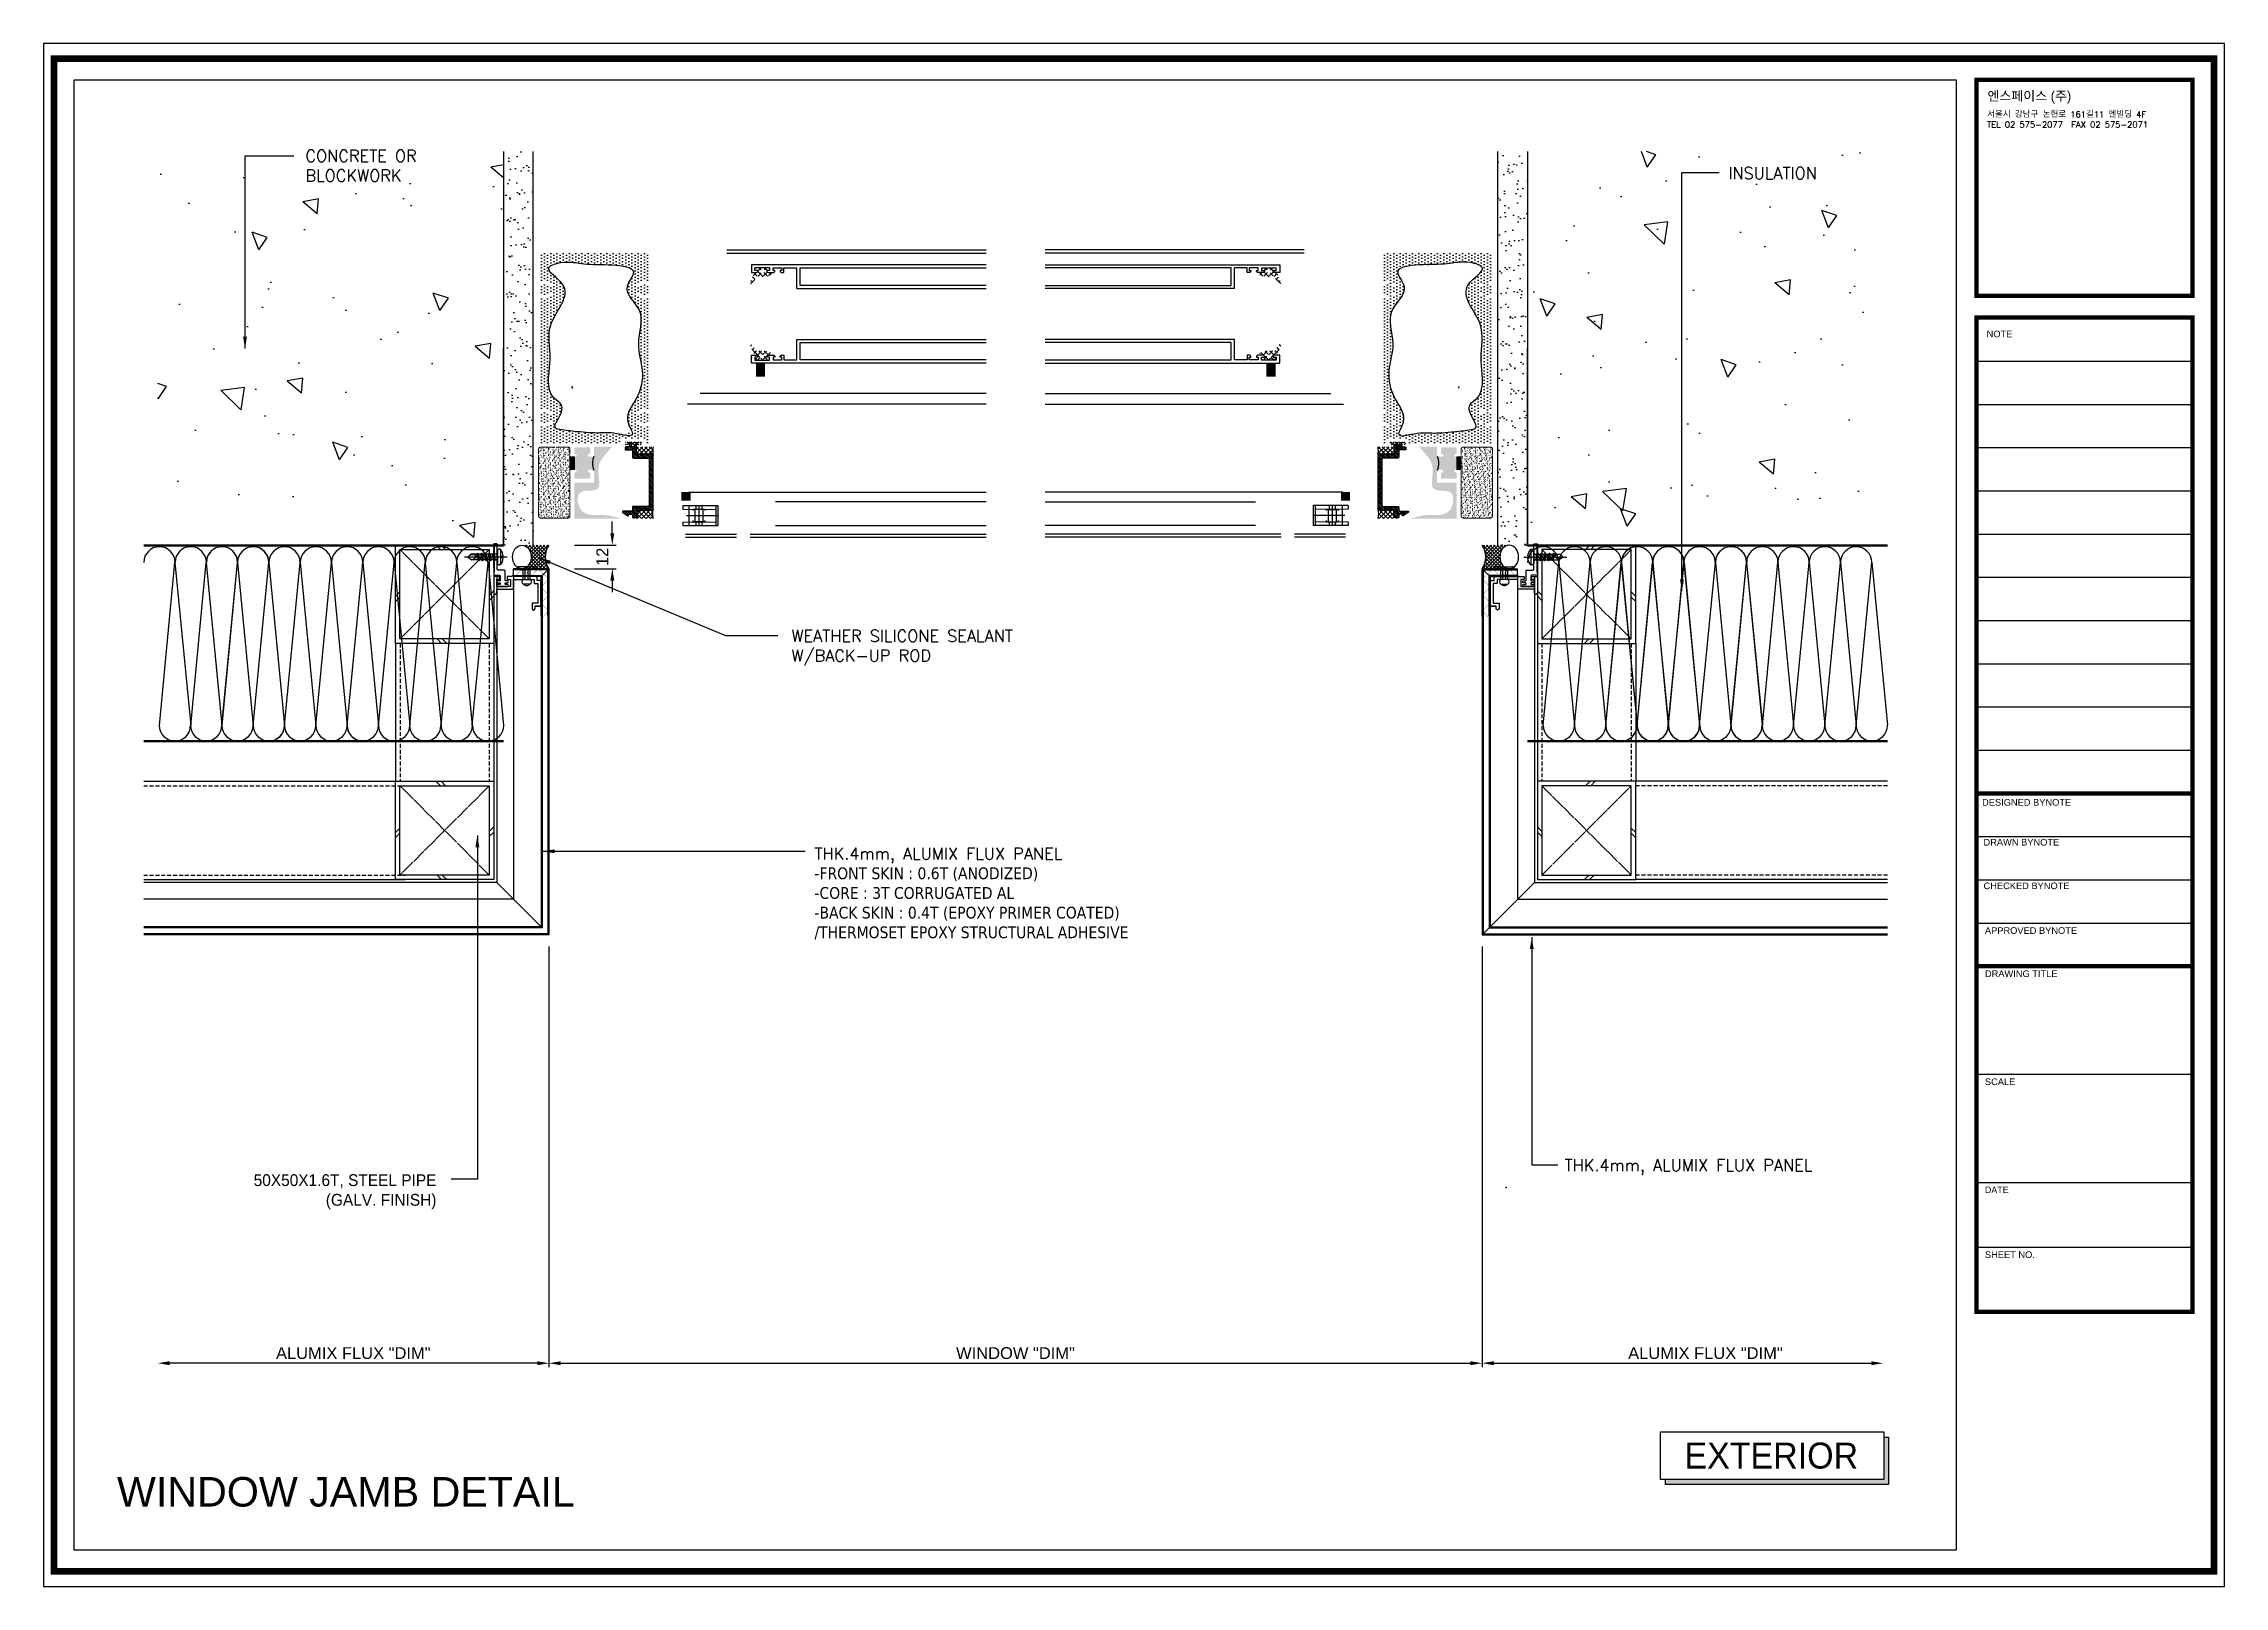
# Model space of a CAD drawing. Header units: millimetres. Extents: x 3549 to 7984, y 668 to 4080.
# Drawn here: x 6875 to 7984, y 2236 to 3020 of the extents above; entities that cross this region are included whole.
import ezdxf

# ---------------------------------------------------------------- set-up
doc = ezdxf.new("R2010")
doc.units = ezdxf.units.MM
for name, pattern in [('CENTER', [7.75, 7.25, -0.25, 0, -0.25]), ('HIDDEN', [0.375, 0.25, -0.125]), ('HIDDEN2', [1, 0.5, -0.5])]:
    doc.linetypes.add(name, pattern=pattern)
doc.layers.get('Defpoints').update_dxf_attribs({"color": 211})
for name, color, linetype in [('$0$AA-BORD-TEXT', 3, 'Continuous'), ('.1 text box', 7, 'Continuous'), ('2', 2, 'Continuous'), ('252', 252, 'Continuous'), ('3', 3, 'Continuous'), ('4', 4, 'Continuous'), ('6', 6, 'Continuous'), ('8', 8, 'Continuous'), ('ACCY', 5, 'Continuous'), ('BOARD', 55, 'Continuous'), ('Bolt', 1, 'Continuous'), ('DIM', 7, 'Continuous'), ('Dims', 1, 'Continuous'), ('HAT', 5, 'Continuous'), ('nt', 34, 'Continuous'), ('PI', 6, 'Continuous'), ('Structure', 6, 'Continuous'), ('TE 07', 7, 'Continuous'), ('TEXT', 2, 'Continuous')]:
    doc.layers.add(name, color=color, linetype=linetype)
doc.layers.add('1', color=1, linetype='CENTER', lineweight=5)
doc.layers.add('NT Panel', color=7, linetype='Continuous', true_color=0xbfff7f)
doc.layers.add('PANEL', color=9, linetype='Continuous', true_color=0x808080)
doc.styles.add('HGTXT', font='romans.shx', dxfattribs={"bigfont": 'whgtxt.shx'})
doc.styles.add('HY울릉도L', font='Dotum.ttf')
doc.styles.get("Standard").update_dxf_attribs({"font": 'arial.ttf'})
doc.styles.add('style1', font='simplex.shx')
doc.dimstyles.new('Telling', dxfattribs={"dimscale": 2, "dimtxt": 3, "dimasz": 3, "dimexe": 1, "dimexo": 3, "dimgap": 1, "dimtad": 1, "dimdec": 1, "dimrnd": 1, "dimdsep": 46, "dimtxsty": 'Standard', "dimcen": 3, "dimclrd": 1, "dimclre": 1, "dimclrt": 2, "dimadec": 0, "dimazin": 0, "dimtfac": 1, "dimtdec": 1, "dimtofl": 0, "dimtmove": 0, "dimatfit": 0, "dimfxl": 1, "dimtolj": 1, "dimtzin": 0, "dimlwe": -1, "dimarcsym": 0})
pattern_1 = [(135, (12081.60854, -33339.0254), (-0.449012806, -0.449012806), [])]
pattern_2 = [(135, (12081.6085, -33339.0254), (-1.122532015, -1.122532015), []), (225, (12081.6085, -33339.0254), (1.122532015, -1.122532015), [])]
pattern_3 = [(135, (8560.2906, 2200.0988), (-1.3258252, -1.3258252), []), (225, (8560.2906, 2200.0988), (1.3258252, -1.3258252), [])]
pattern_4 = [(127.5, (460550.1711, 30280.9828), (-1.926823769, -0.062993358), [0, -1.52, 0, -1.7, 0, -1.625]), (97.5, (460550.1711, 30280.9828), (-2.822146065, 1.769776705), [0, -0.82, 0, -1.37, 0, -0.525]), (57.5, (460550.1711, 30279.7528), (-0.0056590535, 3.114141862), [0, -0.5, 0, -1.8, 0, -2.35]), (47.5, (460550.1711, 30279.7528), (-0.877675565, 3.006126605), [0, -0.25, 0, -1.18, 0, -1.35])]
pattern_5 = [(90, (20936.6106, -2466.0917), (-1.5875, 0.79375), [0, -1.5875])]
pattern_6 = [(127.5, (464648.7288, 19171.32455), (-0.9634118845, -0.031496679), [0, -0.76, 0, -0.85, 0, -0.8125]), (97.5, (464648.7288, 19171.3245), (-1.4110730326, 0.8848883526), [0, -0.41, 0, -0.685, 0, -0.2625]), (57.5, (464648.7288, 19170.70955), (-0.0028295268, 1.5570709309), [0, -0.25, 0, -0.9, 0, -1.175]), (47.5, (464648.7288, 19170.7095), (-0.4388377825, 1.5030633023), [0, -0.125, 0, -0.59, 0, -0.675])]
pattern_7 = [(90, (-454029.0987, 38282.7887), (0.375, 8e-17), [])]
pattern_8 = [(140, (19966.56, 4874.385), (7.96954, 91.09233), [9.525, -104.775]), (85, (19966.56, 4874.385), (-95.5284, -17.6217), [7.62, -83.8203]), (190.45144, (19967.23, 4881.98), (-87.5589, 73.4706), [8.095, -89.0451]), (136.1842, (19941.16, 4874.39), (21.0212, 135.5395), [14.2875, -157.1625]), (186.6356, (19942.92, 4885.68), (-123.713, 118.7021), [12.1425, -133.5678]), (81.1842, (19941.16, 4874.39), (-123.713, 118.702), [11.43, -125.7299]), (111, (19947.51, 4887.085), (51.1326, 75.8072), [9.525, -104.775]), (56, (19947.51, 4887.085), (-92.094, 30.901), [7.62, -83.82]), (161.45145, (19951.77, 4893.4), (-40.9614, 106.7082), [8.095, -89.045]), (127.5, (19966.563, 4874.385), (-42.27752, 1.5443), [0, -82.804, 0, -85.09, 0, -84.1375]), (97.5, (19966.563, 4874.385), (-50.09029, 33.40983), [0, -48.514, 0, -80.899, 0, -32.0675]), (57.5, (19966.563, 4846.064), (2.86437, 67.7953), [0, -31.75, 0, -99.06, 0, -131.445]), (47.5, (19966.563, 4833.364), (-12.71325, 74.0646), [0, -41.275, 0, -65.786, 0, -93.345])]
pattern_9 = [(37.5, (-3187356.09, -139516.021), (-0.31496679, 9.634118845), [0, -7.6, 0, -8.5, 0, -8.125]), (7.5, (-3187356.09, -139516.021), (8.848883526, 14.110730326), [0, -4.1, 0, -6.85, 0, -2.625]), (327.5, (-3187362.24, -139516.021), (15.570709309, 0.028295268), [0, -2.5, 0, -9, 0, -11.75]), (317.5, (-3187362.24, -139516.021), (15.030633023, 4.388377825), [0, -1.25, 0, -5.9, 0, -6.75])]
pattern_10 = [(315, (-23156.0383, 23658.9462), (0.898025557, 0.898025557), []), (45, (-23156.0383, 23658.9462), (-0.898025557, 0.898025557), [])]

msp = doc.modelspace()

# ---------------------------------------------------------------- texts
at = {"layer": 'TEXT', "color": 7, "style": 'HY울릉도L'}
msp.add_text('EXTERIOR', height=13.2, dxfattribs=at).set_placement((7709.74, 2295.66))
at = {"layer": 'TEXT'}
msp.add_text('WINDOW JAMB DETAIL', height=15, dxfattribs=at).set_placement((6912.74, 2276.35))
at = {"layer": 'TEXT', "color": 2, "char_height": 6, "style": 'style1'}
for s, insert, width, attachment_point in [('CONCRETE OR \\PBLOCKWORK', (7008.57, 2965.81), 126.1087, 1), ('\\pxql;WEATHER SILICONE SEALANT\\PW/BACK-UP ROD', (7255.63, 2721.85), 147.6327, 1), ('\\pxql;THK.4mm, ALUMIX FLUX PANEL\\P{\\fTahoma|b0|i0|c129|p34;\\C256;-FRONT SKIN : 0.6T (ANODIZED)\\P-CORE : 3T CORRUGATED AL \\P-BACK SKIN : 0.4T (EPOXY PRIMER COATED)\\P/THERMOSET EPOXY STRUCTURAL ADHESIVE}', (7449.08, 2611.21), 181.6972, 3), ('\\pxql;THK.4mm, ALUMIX FLUX PANEL', (7830.43, 2452.84), 181.6972, 3), ('{\\fHY울릉도L|b0|i0|c129|p18;50X50X1.6T, STEEL PIPE \\P(GALV. FINISH)}', (7075.18, 2445.25), 168.5268, 3)]:
    msp.add_mtext(s, dxfattribs=dict(at, insert=insert, width=width, attachment_point=attachment_point))
at = {"layer": 'TEXT', "insert": (7732.07, 2957.01), "char_height": 6, "width": 52.8264, "attachment_point": 1, "style": 'style1'}
msp.add_mtext('INSULATION', dxfattribs=at)

# ---------------------------------------------------------------- blocks, each defined once
blk = doc.blocks.new('*D12')
at = {"layer": 'Defpoints', "color": 0, "transparency": 16777216}
for p in [(7132.4, 2567), (6933.5, 2536.9), (6933.5, 2349.2)]:
    blk.add_point(p, dxfattribs=at)
at = {"layer": 'Dims', "color": 1, "transparency": 16777216}
blk.add_line((7132.4, 2561), (7132.4, 2347.2), dxfattribs=at)
at = {"layer": 'Dims', "color": 1, "lineweight": -2, "transparency": 16777216}
blk.add_line((7126.4, 2349.2), (6939.5, 2349.2), dxfattribs=at)
at = {"layer": 'Dims', "color": 1, "transparency": 16777216}
for points in [[(6939.5, 2350.2), (6939.5, 2348.2), (6933.5, 2349.2)], [(7126.4, 2350.2), (7126.4, 2348.2), (7132.4, 2349.2)]]:
    blk.add_solid(points, dxfattribs=at)
at = {"layer": 'Dims', "color": 2, "transparency": 16777216, "insert": (7032.9, 2354.3), "char_height": 6, "attachment_point": 5}
blk.add_mtext('\\A1;ALUMIX FLUX "DIM"', dxfattribs=at)
blk = doc.blocks.new('*D13')
at = {"layer": 'Defpoints', "color": 0, "transparency": 16777216}
for p in [(7606.9, 2567), (7810.7, 2536.8), (7810.7, 2349.2)]:
    blk.add_point(p, dxfattribs=at)
at = {"layer": 'Dims', "color": 1, "transparency": 16777216}
blk.add_line((7606.9, 2561), (7606.9, 2347.2), dxfattribs=at)
at = {"layer": 'Dims', "color": 1, "lineweight": -2, "transparency": 16777216}
blk.add_line((7612.9, 2349.2), (7804.7, 2349.2), dxfattribs=at)
at = {"layer": 'Dims', "color": 1, "transparency": 16777216}
for points in [[(7612.9, 2350.2), (7612.9, 2348.2), (7606.9, 2349.2)], [(7804.7, 2350.2), (7804.7, 2348.2), (7810.7, 2349.2)]]:
    blk.add_solid(points, dxfattribs=at)
at = {"layer": 'Dims', "color": 2, "transparency": 16777216, "insert": (7720.4, 2354.3), "char_height": 6, "attachment_point": 5}
blk.add_mtext('\\A1;ALUMIX FLUX "DIM"', dxfattribs=at)
blk = doc.blocks.new('AL-TEMPLATE')
at = {"color": 9}
for p, q in [((2716.82, 1392.97), (2800.02, 1392.97)), ((2716.82, 1376.33), (2800.02, 1376.33)), ((2716.82, 1359.69), (2800.02, 1359.69)), ((2716.82, 1343.05), (2800.02, 1343.05)), ((2716.82, 1326.41), (2800.02, 1326.41)), ((2716.82, 1309.77), (2800.02, 1309.77)), ((2716.82, 1293.13), (2800.02, 1293.13)), ((2716.82, 1276.49), (2800.02, 1276.49)), ((2716.82, 1259.85), (2800.02, 1259.85)), ((2716.82, 1243.21), (2800.02, 1243.21)), ((2716.82, 1209.93), (2800.02, 1209.93)), ((2716.82, 1193.29), (2800.02, 1193.29)), ((2716.82, 1176.65), (2800.02, 1176.65)), ((2716.82, 1118.41), (2800.02, 1118.41)), ((2716.82, 1076.81), (2800.02, 1076.81)), ((2716.82, 1051.85), (2800.02, 1051.85))]:
    blk.add_line(p, q, dxfattribs=at)
for points, const_width in [([(1976.34, 1509.45), (2808.34, 1509.45), (2808.34, 927.05), (1976.34, 927.05)], 2.5), ([(2716.82, 1501.32), (2800.02, 1501.32), (2800.02, 1418.12), (2716.82, 1418.12)], 1.66), ([(2716.82, 1409.8), (2800.02, 1409.8), (2800.02, 1026.89), (2716.82, 1026.89)], 1.66)]:
    blk.add_lwpolyline(points, close=True, dxfattribs=dict(at, const_width=const_width))
at = {"color": 9, "const_width": 1.66}
for points in [[(2716.82, 1226.57), (2800.02, 1226.57)], [(2716.82, 1160.01), (2800.02, 1160.01)]]:
    blk.add_lwpolyline(points, dxfattribs=at)
at = {"layer": 'nt', "color": 254, "linetype": 'Continuous', "ltscale": 2}
blk.add_lwpolyline([(1972.34, 1515.25), (1972.34, 921.25), (2812.34, 921.25), (2812.34, 1515.25)], close=True, dxfattribs=at)
at = {"layer": 'TE 07'}
blk.add_lwpolyline([(1984.07, 1501.32), (2709.08, 1501.32), (2709.08, 935.18), (1984.07, 935.18)], close=True, dxfattribs=at)
at = {"color": 150, "insert": (2721.06, 1496.93), "char_height": 3.6698, "attachment_point": 1, "style": 'HGTXT'}
blk.add_mtext('{\\fExpo M|b0|i0|c129|p18;엔스페이스 (주)}', dxfattribs=at)
at = {"color": 7, "insert": (2720.94, 1489.17), "char_height": 2.3487, "attachment_point": 1, "style": 'HGTXT'}
blk.add_mtext('서울시 강남구 논현로 161길11 엔빌딩 4F\\PTEL 02 575-2077  FAX 02 575-2071', dxfattribs=at)
at = {"color": 9, "attachment_point": 1}
for s, insert, char_height, width in [('NOTE', (2720.76, 1404.73), 2.556, 438.9676), ('DESIGNED BYNOTE', (2719.01, 1224.39), 2.5559, 438.9676), ('DRAWN BYNOTE', (2719.56, 1209.04), 2.5559, 438.9676), ('CHECKED BYNOTE', (2719.56, 1192.25), 2.5559, 438.9676), ('APPROVED BYNOTE', (2720.1, 1175.04), 2.5559, 438.9676), ('DRAWING TITLE', (2720.1, 1158.4), 2.5559, 438.9675), ('SCALE', (2720.1, 1116.8), 2.556, 438.9675), ('{\\fﾱﾼﾸﾲ|b0|i0|c129|p49;DATE}', (2720.1, 1075.2), 2.5559, 438.9675), ('SHEET NO.', (2720.1, 1050.24), 2.556, 438.9675)]:
    blk.add_mtext(s, dxfattribs=dict(at, insert=insert, char_height=char_height, width=width))
blk = doc.blocks.new('*D14')
at = {"layer": 'Defpoints', "color": 0, "transparency": 16777216}
for p in [(7139.4, 2765), (7139.4, 2753), (7164.6, 2753)]:
    blk.add_point(p, dxfattribs=at)
at = {"layer": 'Dims', "color": 1, "lineweight": -2, "transparency": 16777216}
for p, q in [((7164.6, 2771), (7164.6, 2777)), ((7164.6, 2747), (7164.6, 2741))]:
    blk.add_line(p, q, dxfattribs=at)
at = {"layer": 'Dims', "color": 1, "transparency": 16777216}
for p, q in [((7145.4, 2765), (7166.6, 2765)), ((7145.4, 2753), (7166.6, 2753))]:
    blk.add_line(p, q, dxfattribs=at)
for points in [[(7163.6, 2771), (7165.6, 2771), (7164.6, 2765)], [(7163.6, 2747), (7165.6, 2747), (7164.6, 2753)]]:
    blk.add_solid(points, dxfattribs=at)
at = {"layer": 'Dims', "color": 2, "transparency": 16777216, "insert": (7159.5, 2759), "char_height": 6, "attachment_point": 5, "rotation": 90}
blk.add_mtext('\\A1;12', dxfattribs=at)
blk = doc.blocks.new('50')
at = {"color": 1, "linetype": 'CENTER'}
for p, q in [((-4, -22.7), (-49.4, 22.7)), ((-4, 22.7), (-49.4, -22.7))]:
    blk.add_line(p, q, dxfattribs=at)
at = {"layer": 'PI', "color": 9}
for p, q in [((-31.1, 25), (-28.8, 22.7)), ((-28.5, 25), (-26.2, 22.7)), ((-49.4, 1.2), (-51.7, -1.1)), ((-1.7, 1.8), (-4, -0.5)), ((-49.4, -1.4), (-51.7, -3.7)), ((-1.7, -0.8), (-4, -3.1)), ((-30.5, -22.7), (-28.2, -25)), ((-27.9, -22.7), (-25.6, -25))]:
    blk.add_line(p, q, dxfattribs=at)
at = {"layer": 'PI', "color": 4}
for points in [[(-1.7, -25), (-51.7, -25), (-51.7, 25), (-1.7, 25)], [(-4, -22.7), (-49.4, -22.7), (-49.4, 22.7), (-4, 22.7)]]:
    blk.add_lwpolyline(points, close=True, dxfattribs=at)
blk = doc.blocks.new('*D10')
at = {"layer": 'Defpoints', "color": 0, "transparency": 16777216}
for p in [(7132.4, 2567, 0), (7606.9, 2567, 0), (7606.9, 2349.2)]:
    blk.add_point(p, dxfattribs=at)
at = {"layer": 'Dims', "color": 1, "transparency": 16777216}
blk.add_line((7132.4, 2561), (7132.4, 2347.2), dxfattribs=at)
at = {"layer": 'Dims', "color": 1, "lineweight": -2, "transparency": 16777216}
blk.add_line((7138.4, 2349.2), (7600.9, 2349.2), dxfattribs=at)
at = {"layer": 'Dims', "color": 1, "transparency": 16777216}
for points in [[(7138.4, 2350.2), (7138.4, 2348.2), (7132.4, 2349.2)], [(7600.9, 2350.2), (7600.9, 2348.2), (7606.9, 2349.2)]]:
    blk.add_solid(points, dxfattribs=at)
at = {"layer": 'Dims', "color": 2, "transparency": 16777216, "insert": (7369.6, 2354.3), "char_height": 6, "attachment_point": 5}
blk.add_mtext('\\A1;WINDOW "DIM"', dxfattribs=at)
blk = doc.blocks.new('sandwitch-p')
at = {"layer": 'PANEL'}
for p, q in [((-402.1, 2613.7), (-394.2, 2696.5)), ((-394.2, 2696.5), (-386.2, 2613.7)), ((-386.2, 2613.7), (-378.3, 2696.5)), ((-378.3, 2696.5), (-370.3, 2613.7)), ((-370.3, 2613.7), (-362.4, 2696.5)), ((-362.4, 2696.5), (-354.4, 2613.7)), ((-354.4, 2613.7), (-346.4, 2696.5)), ((-346.4, 2696.5), (-338.5, 2613.7)), ((-338.5, 2613.7), (-330.5, 2696.5)), ((-330.5, 2696.5), (-322.6, 2613.7))]:
    blk.add_line(p, q, dxfattribs=at)
for points in [[(-322.6, 2705.3), (-410.1, 2705.3)], [(-322.6, 2704.8), (-410.1, 2704.8)], [(-322.6, 2605.8), (-410.1, 2605.8)], [(-322.6, 2605.3), (-410.1, 2605.3)]]:
    blk.add_lwpolyline(points, dxfattribs=at)
for centre, start, end in [((-402.1, 2696.5), 0, 180), ((-386.2, 2696.5), 0, 180), ((-370.3, 2696.5), 0, 180), ((-354.4, 2696.5), 0, 180), ((-338.5, 2696.5), 0, 180), ((-394.2, 2613.7), 180, 0), ((-378.3, 2613.7), 180, 0), ((-362.4, 2613.7), 180, 0), ((-346.4, 2613.7), 180, 0), ((-330.5, 2613.7), 180, 0)]:
    blk.add_arc(centre, 7.96, start, end, dxfattribs=at)
blk = doc.blocks.new('SLIDE-MOLD')
at = {"layer": '.1 text box', "color": 7, "ltscale": 0.8, "true_color": 0xffffff, "elevation": 0}
blk.add_lwpolyline([(27951.4, 11468.8), (27951.4, 11465.8), (27951.4, 11468.8), (27964.4, 11468.8), (27964.4, 11466.8), (27966.4, 11466.8), (27966.4, 11454.6), (27966.7, 11454.5, -0.679596), (27966.7, 11454.2), (27966.4, 11454.1), (27966.4, 11451.6), (27965.1, 11451.6, -0.414214), (27964.9, 11451.8), (27964.9, 11453.3), (27961.4, 11453.3), (27961.4, 11446.3), (27964.9, 11446.3), (27964.9, 11447.6, -0.414214), (27965.1, 11447.8), (27966.4, 11447.8), (27966.4, 11445.1, -0.414214), (27966.1, 11444.8), (27958.1, 11444.8, -1), (27958.1, 11446.3), (27959.9, 11446.3), (27959.9, 11454.6, -0.414214), (27960.1, 11454.8), (27964.9, 11454.8), (27964.9, 11465.3), (27962.9, 11465.3), (27962.9, 11467.3), (27952.9, 11467.3), (27952.9, 11464.3), (27950.1, 11464.3, -1), (27950.1, 11465.8), (27951.4, 11465.8)], format="xyb", dxfattribs=at)
blk.add_lwpolyline([(27982.9, 11444.8), (27981.9, 11444.8, -0.414214), (27981.6, 11445.1), (27981.6, 11445.1), (27968.6, 11445.1), (27968.6, 11445.1, -0.414214), (27968.4, 11444.8), (27967.4, 11444.8, -0.414214), (27967.1, 11445.1), (27967.1, 11447.6, 0.414214), (27966.6, 11448.1), (27964.4, 11448.1, 0.414214), (27964.2, 11447.9), (27964.2, 11446.9, -1), (27963.2, 11446.9), (27963.2, 11447.9, 0.414214), (27962.9, 11448.1), (27962.6, 11448.1, 0.414214), (27962.4, 11447.9), (27962.4, 11446.9, -1), (27961.4, 11446.9), (27961.4, 11451.8, -1), (27962.4, 11451.8), (27962.4, 11450.9, 0.414214), (27962.6, 11450.6), (27962.9, 11450.6, 0.414214), (27963.2, 11450.9), (27963.2, 11451.8, -1), (27964.2, 11451.8), (27964.2, 11450.9, 0.414214), (27964.4, 11450.6), (27969.1, 11450.6, -0.414214), (27969.6, 11450.1), (27969.6, 11447.1, 0.414214), (27970.1, 11446.6), (27976.1, 11446.6), (27976.4, 11446.3), (27976.7, 11446.6), (27982.6, 11446.6, -0.414214), (27983.1, 11446.1), (27983.1, 11445.1, -0.414214)], format="xyb", close=True, dxfattribs=at)
blk = doc.blocks.new('피스')
at = {"color": 6}
for p, q in [((-4, 1.5), (-4, 1)), ((-4, 1.5), (4, 1.5)), ((-3, 0), (3, 0)), ((-0.4, 2.3), (0.4, 2.3)), ((4, 1.5), (4, 1)), ((2, -1.5), (-2, -2)), ((-1.5, -1.5), (-2, -2)), ((-2, -2), (-1.5, -2.5)), ((-1.5, -3.5), (-2, -4)), ((2, -3.5), (-2, -4)), ((-2, -4), (-1.5, -4.5)), ((-1.5, -5.5), (-2, -6)), ((2, -5.5), (-2, -6)), ((-2, -6), (-1.5, -6.5)), ((-1.5, -7.5), (-2, -8)), ((2, -7.5), (-2, -8)), ((-2, -8), (-1.5, -8.5)), ((-1.5, -9.5), (-2, -10)), ((2, -9.5), (-2, -10)), ((-2, -10), (-1.5, -10.5)), ((-1.5, -0.5), (-1.5, -1.5)), ((1.5, -1), (-1.5, -1.5)), ((1.5, -2), (-1.5, -2.5)), ((-1.5, -2.5), (-1.5, -3.5)), ((1.5, -3), (-1.5, -3.5)), ((1.5, -4), (-1.5, -4.5)), ((-1.5, -4.5), (-1.5, -5.5)), ((1.5, -5), (-1.5, -5.5)), ((1.5, -6), (-1.5, -6.5)), ((-1.5, -6.5), (-1.5, -7.5)), ((1.5, -7), (-1.5, -7.5)), ((1.5, -8), (-1.5, -8.5)), ((-1.5, -8.5), (-1.5, -9.5)), ((1.5, -9), (-1.5, -9.5)), ((1.5, -10), (-1.5, -10.5)), ((-1.5, -10.5), (-1.5, -13.5)), ((1.5, -0.5), (1.5, -1)), ((1.5, -1), (2, -1.5)), ((2, -1.5), (1.5, -2)), ((1.5, -2), (1.5, -3)), ((1.5, -3), (2, -3.5)), ((2, -3.5), (1.5, -4)), ((1.5, -4), (1.5, -5)), ((1.5, -5), (2, -5.5)), ((2, -5.5), (1.5, -6)), ((1.5, -6), (1.5, -7)), ((1.5, -7), (2, -7.5)), ((2, -7.5), (1.5, -8)), ((1.5, -8), (1.5, -9)), ((1.5, -9), (2, -9.5)), ((2, -9.5), (1.5, -10)), ((1.5, -10), (1.5, -13)), ((0, -15), (-1.5, -13.5)), ((-1.3, -13.5), (-1.3, -12)), ((0, -15), (-1.3, -13.5)), ((0, -15), (1.5, -13)), ((1.5, -13), (0.6, -11.5))]:
    blk.add_line(p, q, dxfattribs=at)
at = {"color": 1, "linetype": 'CENTER'}
for p, q in [((-0.5, 3), (-0.4, 2.3)), ((0, 5), (0, -16.8)), ((0.5, 3), (0.4, 2.3))]:
    blk.add_line(p, q, dxfattribs=at)
at = {"color": 6}
for centre, radius, start, end in [((0, -3.1), 6.08, 94.7146, 131.1121), ((-3, 1), 1, 180, 270), ((-2, -0.5), 0.5, 0, 90), ((0, -3.1), 6.08, 48.8879, 85.2854), ((2, -0.5), 0.5, 90, 180), ((3, 1), 1, 270, 0), ((-0.3, -12), 1, 30.0863, 180)]:
    blk.add_arc(centre, radius, start, end, dxfattribs=at)
blk = doc.blocks.new('N-SCREW')
at = {"color": 6}
blk.add_blockref('피스', (17.3, -1), dxfattribs=at)

# ---------------------------------------------------------------- dimensions: what is measured, and where the dimension line sits
at = {"layer": 'Dims'}
dim = msp.add_linear_dim(base=(7164.55, 2752.98, 0), p1=(7139.35, 2764.98, 0), p2=(7139.35, 2752.98, 0), angle=270, dimstyle='Telling', dxfattribs=at)
dim.commit()
dim.dimension.update_dxf_attribs({"geometry": '*D14', "text_midpoint": (7164.55, 2758.98, 0), "dimtype": 160})
dim = msp.add_linear_dim(base=(6933.53, 2349.23, 0), p1=(7132.35, 2566.98, 0), p2=(6933.53, 2536.88, 0), angle=180, text='ALUMIX FLUX "DIM"', dimstyle='Telling', override={"dimse2": 1}, dxfattribs=at)
dim.commit()
dim.dimension.update_dxf_attribs({"geometry": '*D12', "text_midpoint": (7032.94, 2354.28, 0)})
dim = msp.add_linear_dim(base=(7606.92, 2349.23), p1=(7132.35, 2566.98, 0), p2=(7606.92, 2566.98, 0), text='WINDOW "DIM"', dimstyle='Telling', override={"dimse2": 1}, dxfattribs=at)
dim.commit()
dim.dimension.update_dxf_attribs({"geometry": '*D10', "text_midpoint": (7369.64, 2354.33)})
dim = msp.add_linear_dim(base=(7810.74, 2349.23, 0), p1=(7606.92, 2566.98, 0), p2=(7810.74, 2536.75, 0), text='ALUMIX FLUX "DIM"', dimstyle='Telling', override={"dimse2": 1}, dxfattribs=at)
dim.commit()
dim.dimension.update_dxf_attribs({"geometry": '*D13', "text_midpoint": (7720.44, 2349.23, 0), "dimtype": 160})

# ---------------------------------------------------------------- hatches: boundary and pattern name
at = {"layer": '$0$AA-BORD-TEXT'}
h = msp.add_hatch(dxfattribs=at)
h.set_pattern_fill('ANSI31', color=256, scale=0.2, angle=90, style=0)
h.set_pattern_definition(pattern_1)
h.paths.add_polyline_path([(7185.35, 2810.68, 0.4142134), (7184.85, 2811.18), (7177.35, 2811.18, -0.4142134), (7176.85, 2811.68), (7176.85, 2816.28), (7176.35, 2816.28), (7175.35, 2814.98), (7174.85, 2814.98, -0.4142136), (7174.35, 2815.48), (7174.35, 2816.68, 1), (7173.35, 2816.68), (7173.35, 2815.5, -0.426008), (7172.85, 2814.98), (7171.59, 2814.98, 0.3752797), (7171.15, 2814.48), (7171.15, 2813.48), (7174.35, 2813.48, -0.4142136), (7174.85, 2812.98), (7174.85, 2809.68, 0.4142134), (7175.35, 2809.18), (7182.85, 2809.18, -0.4142134), (7183.35, 2808.68), (7183.35, 2785.18, -0.4142136), (7182.85, 2784.68), (7175.35, 2784.68, 0.4142136), (7174.85, 2784.18), (7174.85, 2782.68, -0.4142136), (7174.35, 2782.18), (7169.85, 2782.18), (7169.85, 2781.68), (7172.55, 2779.88), (7172.85, 2779.88), (7172.85, 2780.38, -0.4142136), (7173.15, 2780.68), (7174.35, 2780.68, -0.4142136), (7174.85, 2780.18), (7174.85, 2778.98), (7177.35, 2778.98), (7177.35, 2782.18, -0.4142136), (7177.85, 2782.68), (7184.85, 2782.68, 0.4142136), (7185.35, 2783.18)])
h = msp.add_hatch(dxfattribs=at)
h.set_pattern_fill('ANSI31', color=256, scale=0.2, angle=90, style=0)
h.set_pattern_definition(pattern_1)
h.paths.add_polyline_path([(7553.92, 2810.68, -0.4142134), (7554.42, 2811.18), (7561.92, 2811.18, 0.4142134), (7562.42, 2811.68), (7562.42, 2816.28), (7562.92, 2816.28), (7563.92, 2814.98), (7564.42, 2814.98, 0.4142136), (7564.92, 2815.48), (7564.92, 2816.68, -1), (7565.92, 2816.68), (7565.92, 2815.5, 0.426008), (7566.42, 2814.98), (7567.69, 2814.98, -0.3752797), (7568.12, 2814.48), (7568.12, 2813.48), (7564.92, 2813.48, 0.4142136), (7564.42, 2812.98), (7564.42, 2809.68, -0.4142134), (7563.92, 2809.18), (7556.42, 2809.18, 0.4142134), (7555.92, 2808.68), (7555.92, 2785.18, 0.4142136), (7556.42, 2784.68), (7563.92, 2784.68, -0.4142136), (7564.42, 2784.18), (7564.42, 2782.68, 0.4142136), (7564.92, 2782.18), (7569.42, 2782.18), (7569.42, 2781.68), (7566.72, 2779.88), (7566.42, 2779.88), (7566.42, 2780.38, 0.4142136), (7566.12, 2780.68), (7564.92, 2780.68, 0.4142136), (7564.42, 2780.18), (7564.42, 2778.98), (7561.92, 2778.98), (7561.92, 2782.18, 0.4142136), (7561.42, 2782.68), (7554.42, 2782.68, -0.4142136), (7553.92, 2783.18)])
at = {"ltscale": 0.5}
h = msp.add_hatch(dxfattribs=at)
h.set_pattern_fill('AR-SAND', color=256, scale=5)
h.set_pattern_definition(pattern_9)
h.paths.add_polyline_path([(7124.35, 2964.98), (7109.35, 2964.98), (7109.35, 2764.98), (7124.35, 2764.98)])
h = msp.add_hatch(dxfattribs=at)
h.set_pattern_fill('AR-SAND', color=256, scale=5)
h.set_pattern_definition(pattern_9)
h.paths.add_polyline_path([(7614.92, 2964.98), (7629.92, 2964.98), (7629.92, 2764.98), (7614.92, 2764.98)])
h = msp.add_hatch()
h.set_pattern_fill('ANSI37', color=3, scale=15, angle=90, style=0)
h.set_pattern_definition(pattern_3)
edge = h.paths.add_edge_path(flags=16)
edge.add_arc((7239.95, 2904.63), 0.3, 90, 199.87076)
edge.add_arc((7247.31, 2907.29), 8.12, 199.87076, 208.29301)
edge.add_arc((7240.83, 2903.88), 0.8, 213.16009, 326.83991)
edge.add_arc((7234.35, 2907.29), 8.12, 331.70699, 340.12924)
edge.add_arc((7241.7, 2904.63), 0.3, 340.12924, 450)
edge.add_line((7241.7, 2904.93), (7239.95, 2904.93))
edge = h.paths.add_edge_path()
edge.add_arc((7238.5, 2901.5), 0.3, 9.59407, 136.96109, ccw=False)
edge.add_arc((7239.09, 2901.6), 0.3, 189.59407, 270)
edge.add_line((7239.09, 2901.3), (7242.2, 2901.3))
edge.add_arc((7238.17, 2920.89), 20, 281.60062, 289.43343)
edge.add_arc((7244.33, 2903.44), 1.5, 289.43343, 360)
edge.add_line((7245.83, 2903.44), (7245.83, 2903.48))
edge.add_line((7245.83, 2903.48), (7243.6, 2903.48))
edge.add_line((7243.6, 2903.48), (7243.1, 2903.98))
edge.add_line((7243.1, 2903.98), (7243.1, 2904.68))
edge.add_line((7243.1, 2904.68), (7243.43, 2904.68))
edge.add_line((7243.43, 2904.68), (7243.53, 2904.68))
edge.add_arc((7243.53, 2904.98), 0.3, 270, 400)
edge.add_line((7243.76, 2905.17), (7243.42, 2905.57))
edge.add_arc((7243.19, 2905.38), 0.3, 40, 90)
edge.add_line((7243.19, 2905.68), (7238.23, 2905.68))
edge.add_arc((7238.23, 2905.38), 0.3, 90, 120)
edge.add_line((7238.08, 2905.64), (7237.68, 2905.41))
edge.add_arc((7237.83, 2905.15), 0.3, 119.9997, 255.00028)
edge.add_line((7237.75, 2904.86), (7238.6, 2904.63))
edge.add_line((7238.6, 2904.63), (7238.6, 2903.98))
edge.add_line((7238.6, 2903.98), (7238.1, 2903.48))
edge.add_line((7238.1, 2903.48), (7237.31, 2903.48))
edge.add_arc((7237.31, 2902.98), 0.5, 90, 154.2937)
edge.add_line((7236.86, 2903.2), (7234.66, 2898.59))
edge.add_arc((7235.06, 2898.29), 0.5, 143.01777, 316.95174)
edge.add_line((7235.43, 2897.95), (7238.28, 2901.7))
h = msp.add_hatch()
h.set_pattern_fill('ANSI37', color=3, scale=15, angle=90, style=0)
h.set_pattern_definition(pattern_3)
edge = h.paths.add_edge_path(flags=16)
edge.add_arc((7499.32, 2904.63), 0.3, 340.12924, 450)
edge.add_line((7499.32, 2904.93), (7497.57, 2904.93))
edge.add_arc((7497.57, 2904.63), 0.3, 90, 199.87076)
edge.add_arc((7504.93, 2907.29), 8.12, 199.87076, 208.29301)
edge.add_arc((7498.44, 2903.88), 0.8, 213.16009, 326.83991)
edge.add_arc((7491.96, 2907.29), 8.12, 331.70699, 340.12924)
edge = h.paths.add_edge_path()
edge.add_arc((7500.77, 2901.5), 0.3, 43.03891, 170.40593, ccw=False)
edge.add_line((7500.99, 2901.7), (7503.85, 2897.95))
edge.add_arc((7504.21, 2898.29), 0.5, 223.04826, 396.98223)
edge.add_line((7504.61, 2898.59), (7502.41, 2903.2))
edge.add_arc((7501.96, 2902.98), 0.5, 25.7063, 90)
edge.add_line((7501.96, 2903.48), (7501.17, 2903.48))
edge.add_line((7501.17, 2903.48), (7500.67, 2903.98))
edge.add_line((7500.67, 2903.98), (7500.67, 2904.63))
edge.add_line((7500.67, 2904.63), (7501.52, 2904.86))
edge.add_arc((7501.44, 2905.15), 0.3, 284.99972, 420.0003)
edge.add_line((7501.59, 2905.41), (7501.2, 2905.64))
edge.add_arc((7501.05, 2905.38), 0.3, 60, 90)
edge.add_line((7501.05, 2905.68), (7496.08, 2905.68))
edge.add_arc((7496.08, 2905.38), 0.3, 90, 140)
edge.add_line((7495.85, 2905.57), (7495.51, 2905.17))
edge.add_arc((7495.74, 2904.98), 0.3, 140, 270)
edge.add_line((7495.74, 2904.68), (7495.84, 2904.68))
edge.add_line((7495.84, 2904.68), (7496.17, 2904.68))
edge.add_line((7496.17, 2904.68), (7496.17, 2903.98))
edge.add_line((7496.17, 2903.98), (7495.67, 2903.48))
edge.add_line((7495.67, 2903.48), (7493.44, 2903.48))
edge.add_line((7493.44, 2903.48), (7493.44, 2903.44))
edge.add_arc((7494.94, 2903.44), 1.5, 180, 250.56657)
edge.add_arc((7501.1, 2920.89), 20, 250.56657, 258.39938)
edge.add_line((7497.08, 2901.3), (7500.18, 2901.3))
edge.add_arc((7500.18, 2901.6), 0.3, 270, 350.40593)
h = msp.add_hatch()
h.set_pattern_fill('ANSI37', color=3, scale=15, angle=90, style=0)
h.set_pattern_definition(pattern_3)
edge = h.paths.add_edge_path(flags=16)
edge.add_arc((7239.95, 2860.33), 0.3, 160.12924, 270)
edge.add_line((7239.95, 2860.03), (7241.7, 2860.03))
edge.add_arc((7241.7, 2860.33), 0.3, 270, 379.87076)
edge.add_arc((7234.35, 2857.67), 8.12, 19.87076, 28.29301)
edge.add_arc((7240.83, 2861.08), 0.8, 33.16009, 146.83991)
edge.add_arc((7247.31, 2857.67), 8.12, 151.70699, 160.12924)
edge = h.paths.add_edge_path()
edge.add_arc((7238.5, 2863.47), 0.3, 223.03891, 350.40593, ccw=False)
edge.add_line((7238.28, 2863.26), (7235.43, 2867.01))
edge.add_arc((7235.06, 2866.67), 0.5, 43.04826, 216.98223)
edge.add_line((7234.66, 2866.37), (7236.86, 2861.76))
edge.add_arc((7237.31, 2861.98), 0.5, 205.7063, 270)
edge.add_line((7237.31, 2861.48), (7238.1, 2861.48))
edge.add_line((7238.1, 2861.48), (7238.6, 2860.98))
edge.add_line((7238.6, 2860.98), (7238.6, 2860.33))
edge.add_line((7238.6, 2860.33), (7237.75, 2860.1))
edge.add_arc((7237.83, 2859.81), 0.3, 104.99972, 240.0003)
edge.add_line((7237.68, 2859.55), (7238.08, 2859.32))
edge.add_arc((7238.23, 2859.58), 0.3, 240, 270)
edge.add_line((7238.23, 2859.28), (7243.19, 2859.28))
edge.add_arc((7243.19, 2859.58), 0.3, 270, 320)
edge.add_line((7243.42, 2859.39), (7243.76, 2859.79))
edge.add_arc((7243.53, 2859.98), 0.3, 320, 450)
edge.add_line((7243.53, 2860.28), (7243.43, 2860.28))
edge.add_line((7243.43, 2860.28), (7243.1, 2860.28))
edge.add_line((7243.1, 2860.28), (7243.1, 2860.98))
edge.add_line((7243.1, 2860.98), (7243.6, 2861.48))
edge.add_line((7243.6, 2861.48), (7245.83, 2861.48))
edge.add_line((7245.83, 2861.48), (7245.83, 2861.52))
edge.add_arc((7244.33, 2861.52), 1.5, 0, 70.56657)
edge.add_arc((7238.17, 2844.07), 20, 70.56657, 78.39938)
edge.add_line((7242.2, 2863.67), (7239.09, 2863.67))
edge.add_arc((7239.09, 2863.37), 0.3, 90, 170.40593)
h = msp.add_hatch()
h.set_pattern_fill('ANSI37', color=3, scale=15, angle=90, style=0)
h.set_pattern_definition(pattern_3)
edge = h.paths.add_edge_path(flags=16)
edge.add_arc((7499.32, 2860.33), 0.3, 270, 379.87076)
edge.add_arc((7491.96, 2857.67), 8.12, 19.87076, 28.29301)
edge.add_arc((7498.44, 2861.08), 0.8, 33.16009, 146.83991)
edge.add_arc((7504.93, 2857.67), 8.12, 151.70699, 160.12924)
edge.add_arc((7497.57, 2860.33), 0.3, 160.12924, 270)
edge.add_line((7497.57, 2860.03), (7499.32, 2860.03))
edge = h.paths.add_edge_path()
edge.add_arc((7500.77, 2863.47), 0.3, 189.59407, 316.96109, ccw=False)
edge.add_arc((7500.18, 2863.37), 0.3, 9.59407, 90)
edge.add_line((7500.18, 2863.67), (7497.08, 2863.67))
edge.add_arc((7501.1, 2844.07), 20, 101.60062, 109.43343)
edge.add_arc((7494.94, 2861.52), 1.5, 109.43343, 180)
edge.add_line((7493.44, 2861.52), (7493.44, 2861.48))
edge.add_line((7493.44, 2861.48), (7495.67, 2861.48))
edge.add_line((7495.67, 2861.48), (7496.17, 2860.98))
edge.add_line((7496.17, 2860.98), (7496.17, 2860.28))
edge.add_line((7496.17, 2860.28), (7495.84, 2860.28))
edge.add_line((7495.84, 2860.28), (7495.74, 2860.28))
edge.add_arc((7495.74, 2859.98), 0.3, 90, 220)
edge.add_line((7495.51, 2859.79), (7495.85, 2859.39))
edge.add_arc((7496.08, 2859.58), 0.3, 220, 270)
edge.add_line((7496.08, 2859.28), (7501.05, 2859.28))
edge.add_arc((7501.05, 2859.58), 0.3, 270, 300)
edge.add_line((7501.2, 2859.32), (7501.59, 2859.55))
edge.add_arc((7501.44, 2859.81), 0.3, 299.9997, 435.00028)
edge.add_line((7501.52, 2860.1), (7500.67, 2860.33))
edge.add_line((7500.67, 2860.33), (7500.67, 2860.98))
edge.add_line((7500.67, 2860.98), (7501.17, 2861.48))
edge.add_line((7501.17, 2861.48), (7501.96, 2861.48))
edge.add_arc((7501.96, 2861.98), 0.5, 270, 334.2937)
edge.add_line((7502.41, 2861.76), (7504.61, 2866.37))
edge.add_arc((7504.21, 2866.67), 0.5, 323.01777, 496.95174)
edge.add_line((7503.85, 2867.01), (7500.99, 2863.26))
h = msp.add_hatch()
h.set_pattern_fill('ANSI37', color=6, scale=0.5, angle=90, style=0)
h.set_pattern_definition(pattern_2)
h.paths.add_polyline_path([(7177.85, 2814.98, -1), (7177.85, 2815.98), (7179.35, 2815.98), (7179.35, 2817.48), (7171.35, 2817.48), (7171.35, 2815.98), (7172.85, 2815.98, -0.4025167), (7173.35, 2815.5), (7173.35, 2816.68, -1), (7174.35, 2816.68), (7174.35, 2815.48, 0.4142136), (7174.85, 2814.98), (7175.35, 2814.98), (7176.35, 2816.28), (7176.85, 2816.28), (7176.85, 2811.68, 0.4142134), (7177.35, 2811.18), (7184.85, 2811.18, -0.323396), (7185.33, 2810.84, -0.0800891), (7185.35, 2814.98)])
h = msp.add_hatch()
h.set_pattern_fill('ANSI37', color=6, scale=0.5, angle=90, style=0)
h.set_pattern_definition(pattern_2)
h.paths.add_polyline_path([(7561.42, 2814.98, 1), (7561.42, 2815.98), (7559.92, 2815.98), (7559.92, 2817.48), (7567.92, 2817.48), (7567.92, 2815.98), (7566.42, 2815.98, 0.4025167), (7565.92, 2815.5), (7565.92, 2816.68, 1), (7564.92, 2816.68), (7564.92, 2815.48, -0.4142136), (7564.42, 2814.98), (7563.92, 2814.98), (7562.92, 2816.28), (7562.42, 2816.28), (7562.42, 2811.68, -0.4142134), (7561.92, 2811.18), (7554.42, 2811.18, 0.323396), (7553.95, 2810.84, 0.0800891), (7553.92, 2814.98)])
h = msp.add_hatch()
h.set_pattern_fill('ANSI37', color=6, scale=0.5, angle=90, style=0)
h.set_pattern_definition(pattern_2)
h.paths.add_polyline_path([(7177.85, 2782.68, 0.4142136), (7177.35, 2782.18), (7177.35, 2778.98), (7175.05, 2778.98), (7175.05, 2778.48), (7185.35, 2778.48, -0.1339929), (7185.28, 2782.92, -0.2654604), (7184.85, 2782.68)])
h = msp.add_hatch()
h.set_pattern_fill('ANSI37', color=6, scale=0.5, angle=90, style=0)
h.set_pattern_definition(pattern_2)
h.paths.add_polyline_path([(7561.42, 2782.68, -0.4142136), (7561.92, 2782.18), (7561.92, 2778.98), (7564.23, 2778.98), (7564.23, 2778.48), (7553.92, 2778.48, 0.1339929), (7553.99, 2782.92, 0.2654604), (7554.42, 2782.68)])
at = {"layer": '1'}
h = msp.add_hatch(dxfattribs=at)
h.set_pattern_fill('AR-SAND', color=256, angle=90, style=0)
h.set_pattern_definition(pattern_4)
edge = h.paths.add_edge_path()
edge.add_arc((7142.04, 2813.83), 1, 360, 450)
edge.add_line((7142.04, 2814.83), (7128.15, 2814.83))
edge.add_arc((7128.15, 2813.83), 1, 90, 180)
edge.add_line((7127.15, 2813.83), (7127.15, 2779.77))
edge.add_arc((7128.15, 2779.77), 1, 180, 270)
edge.add_line((7128.15, 2778.77), (7142.04, 2778.77))
edge.add_arc((7142.04, 2779.77), 1, 270, 360)
edge.add_line((7143.04, 2779.77), (7143.04, 2813.83))
h = msp.add_hatch(dxfattribs=at)
h.set_pattern_fill('ANSI31', color=256, scale=3, angle=405, style=0)
h.set_pattern_definition(pattern_7)
h.paths.add_polyline_path([(7145.35, 2809.85), (7145.35, 2803.5), (7143.35, 2803.5), (7143.35, 2806.38), (7143.65, 2806.68), (7143.35, 2806.98), (7143.35, 2809.85)])
h = msp.add_hatch(dxfattribs=at)
h.set_pattern_fill('ANSI31', color=256, scale=3, angle=405, style=0)
h.set_pattern_definition(pattern_7)
h.paths.add_polyline_path([(7593.92, 2809.85), (7593.92, 2803.5), (7595.92, 2803.5), (7595.92, 2806.38), (7595.62, 2806.68), (7595.92, 2806.98), (7595.92, 2809.85)])
h = msp.add_hatch(dxfattribs=at)
h.set_pattern_fill('AR-SAND', color=256, angle=90, style=0)
h.set_pattern_definition(pattern_4)
edge = h.paths.add_edge_path()
edge.add_arc((7597.23, 2813.83), 1, 90, 180, ccw=False)
edge.add_line((7597.23, 2814.83), (7611.13, 2814.83))
edge.add_arc((7611.13, 2813.83), 1, 360, 450, ccw=False)
edge.add_line((7612.13, 2813.83), (7612.13, 2779.77))
edge.add_arc((7611.13, 2779.77), 1, 270, 360, ccw=False)
edge.add_line((7611.13, 2778.77), (7597.23, 2778.77))
edge.add_arc((7597.23, 2779.77), 1, 180, 270, ccw=False)
edge.add_line((7596.23, 2779.77), (7596.23, 2813.83))
at = {"layer": '252'}
for points in [[(7152.9, 2811.38), (7153.35, 2811.38), (7153.35, 2814.18, 0.4142136), (7152.85, 2814.68), (7145.85, 2814.68, 0.4142136), (7145.35, 2814.18), (7145.35, 2811.38), (7145.8, 2811.38, -1), (7145.8, 2809.88), (7145.35, 2809.88), (7145.35, 2803.38), (7145.8, 2803.38, -1), (7145.8, 2801.88), (7145.35, 2801.88), (7145.35, 2799.18, 0.4142136), (7145.85, 2798.68), (7152.85, 2798.68, 0.4142136), (7153.35, 2799.18), (7153.35, 2801.88), (7152.9, 2801.88, -1), (7152.9, 2803.38), (7154.6, 2803.38, -0.1989124), (7155.13, 2803.16, -0.200897), (7155.13, 2810.1, -0.1989124), (7154.6, 2809.88), (7153.35, 2809.88), (7152.9, 2809.88, -1)], [(7586.37, 2811.38), (7585.92, 2811.38), (7585.92, 2814.18, -0.4142136), (7586.42, 2814.68), (7593.42, 2814.68, -0.4142136), (7593.92, 2814.18), (7593.92, 2811.38), (7593.47, 2811.38, 1), (7593.47, 2809.88), (7593.92, 2809.88), (7593.92, 2803.38), (7593.47, 2803.38, 1), (7593.47, 2801.88), (7593.92, 2801.88), (7593.92, 2799.18, -0.4142136), (7593.42, 2798.68), (7586.42, 2798.68, -0.4142136), (7585.92, 2799.18), (7585.92, 2801.88), (7586.37, 2801.88, 1), (7586.37, 2803.38), (7584.67, 2803.38, 0.1989124), (7584.14, 2803.16, 0.200897), (7584.14, 2810.1, 0.1989124), (7584.67, 2809.88), (7585.92, 2809.88), (7586.37, 2809.88, 1)]]:
    msp.add_hatch(color=256, dxfattribs=at).paths.add_polyline_path(points)
at = {"layer": '6'}
h = msp.add_hatch(dxfattribs=at)
h.set_pattern_fill('DOTS', color=256, angle=90, style=0)
h.set_pattern_definition(pattern_5)
edge = h.paths.add_edge_path(flags=16)
edge.add_spline(control_points=[(7136.97, 2823.86), (7139.72, 2823.37), (7146.23, 2822.61), (7156.87, 2821.91), (7164.69, 2821.61), (7177.3, 2821.52), (7169.16, 2829.87), (7178.68, 2839.77), (7181.06, 2853.55), (7175.74, 2868.2), (7182.75, 2884.05), (7168.09, 2894.24), (7179.35, 2906), (7161.84, 2907.96), (7151.13, 2907.3), (7141.04, 2909.77), (7128.02, 2905.79), (7147.69, 2894.9), (7129.49, 2878.67), (7133.83, 2862.75), (7131.92, 2850.43), (7132.22, 2840.73), (7140.55, 2836.04), (7137.75, 2830.04), (7134.54, 2824.91), (7136.51, 2823.95), (7136.97, 2823.86)], knot_values=[0, 0, 0, 0, 8.3639029, 20.0050168, 29.9905783, 38.1238682, 42.1800199, 55.775346, 69.9536358, 83.8740465, 101.0009846, 114.398638, 122.4624564, 133.7410958, 148.2439871, 159.9528147, 166.6078069, 177.5716521, 198.4790084, 216.0315894, 224.6058283, 236.7240476, 241.361913, 249.492277, 253.5986115, 255.0113704, 255.0113704, 255.0113704, 255.0113704], degree=3, periodic=0)
edge = h.paths.add_edge_path()
edge.add_arc((7180.55, 2818.68), 0.5, 360.00111, 450.00202)
edge.add_line((7180.55, 2819.18), (7170.15, 2819.18))
edge.add_arc((7170.15, 2818.68), 0.5, 90.00202, 180.00111)
edge.add_line((7169.65, 2818.68), (7169.65, 2817.18))
edge.add_arc((7169.15, 2817.18), 0.5, 270.00071, 360.00111, ccw=False)
edge.add_line((7169.15, 2816.68), (7127.05, 2816.68))
edge.add_line((7127.05, 2816.68), (7127.05, 2825.36))
edge.add_arc((7127.55, 2825.36), 0.5, 61.56311, 180, ccw=False)
edge.add_arc((7130.05, 2829.98), 4.75, 241.56311, 314.67438)
edge.add_arc((7132.69, 2827.31), 1, 314.67438, 494.67438)
edge.add_arc((7130.05, 2829.98), 2.75, 45.3234, 314.67438, ccw=False)
edge.add_arc((7132.69, 2832.65), 1, 225.3234, 360)
edge.add_line((7133.69, 2832.65), (7133.69, 2832.65))
edge.add_arc((7132.69, 2832.65), 1, 360.00058, 405.3234)
edge.add_arc((7130.05, 2829.98), 4.75, 405.3234, 478.43689)
edge.add_arc((7127.55, 2834.6), 0.5, 180, 298.43689, ccw=False)
edge.add_line((7127.05, 2834.6), (7127.05, 2890.36))
edge.add_arc((7127.55, 2890.36), 0.5, 61.56311, 180, ccw=False)
edge.add_arc((7130.05, 2894.98), 4.75, 241.56311, 314.67438)
edge.add_arc((7132.69, 2892.31), 1, 314.67438, 494.67438)
edge.add_arc((7130.05, 2894.98), 2.75, 45.3234, 314.67438, ccw=False)
edge.add_arc((7132.69, 2897.65), 1, 225.3234, 405.3234)
edge.add_arc((7130.05, 2894.98), 4.75, 405.3234, 478.43689)
edge.add_arc((7127.55, 2899.6), 0.5, 180, 298.43689, ccw=False)
edge.add_line((7127.05, 2899.6), (7127.05, 2913.28))
edge.add_line((7127.05, 2913.28), (7183.65, 2913.28))
edge.add_line((7183.65, 2913.28), (7183.65, 2899.6))
edge.add_arc((7183.15, 2899.6), 0.5, 241.56311, 360, ccw=False)
edge.add_arc((7180.65, 2894.98), 4.75, 421.56311, 494.6766)
edge.add_arc((7178.02, 2897.65), 1, 134.6766, 314.6766)
edge.add_arc((7180.65, 2894.98), 2.75, -134.67438, 134.6766, ccw=False)
edge.add_arc((7178.02, 2892.31), 1, 405.32562, 585.32562)
edge.add_arc((7180.65, 2894.98), 4.75, 225.32562, 298.43689)
edge.add_arc((7183.15, 2890.36), 0.5, 0, 118.43689, ccw=False)
edge.add_line((7183.65, 2890.36), (7183.65, 2834.6))
edge.add_arc((7183.15, 2834.6), 0.5, 241.56311, 360, ccw=False)
edge.add_arc((7180.65, 2829.98), 4.75, 421.56311, 494.6766)
edge.add_arc((7178.02, 2832.65), 1, 134.6766, 314.6766)
edge.add_arc((7180.65, 2829.98), 2.75, -134.67438, 134.6766, ccw=False)
edge.add_arc((7178.02, 2827.31), 1, 405.32562, 585.32562)
edge.add_arc((7180.65, 2829.98), 4.75, 225.32562, 298.43689)
edge.add_arc((7183.15, 2825.36), 0.5, 0, 118.43689, ccw=False)
edge.add_line((7183.65, 2825.36), (7183.65, 2817.18))
edge.add_arc((7183.15, 2817.18), 0.5, 270, 360, ccw=False)
edge.add_line((7183.15, 2816.68), (7181.55, 2816.68))
edge.add_arc((7181.55, 2817.18), 0.5, 180.00111, 270, ccw=False)
edge.add_line((7181.05, 2817.18), (7181.05, 2818.68))
edge = h.paths.add_edge_path()
edge.add_line((7171.35, 2815.98), (7173.35, 2815.98))
edge.add_line((7171.35, 2817.48), (7171.35, 2815.98))
edge.add_line((7179.35, 2817.48), (7171.35, 2817.48))
edge.add_line((7179.35, 2815.98), (7179.35, 2817.48))
edge.add_line((7177.35, 2815.98), (7179.35, 2815.98))
h = msp.add_hatch(dxfattribs=at)
h.set_pattern_fill('DOTS', color=256, angle=90, style=0)
h.set_pattern_definition(pattern_5)
edge = h.paths.add_edge_path(flags=16)
edge.add_spline(control_points=[(7602.3, 2823.86), (7599.56, 2823.37), (7593.04, 2822.61), (7582.41, 2821.91), (7574.58, 2821.61), (7561.97, 2821.52), (7570.11, 2829.87), (7560.6, 2839.77), (7558.21, 2853.55), (7563.54, 2868.2), (7556.52, 2884.05), (7571.19, 2894.24), (7559.92, 2906), (7577.43, 2907.96), (7588.14, 2907.3), (7598.23, 2909.77), (7611.26, 2905.79), (7591.58, 2894.9), (7609.78, 2878.67), (7605.44, 2862.75), (7607.35, 2850.43), (7607.05, 2840.73), (7598.72, 2836.04), (7601.52, 2830.04), (7604.73, 2824.91), (7602.76, 2823.95), (7602.3, 2823.86)], knot_values=[0, 0, 0, 0, 8.3639029, 20.0050168, 29.9905783, 38.1238682, 42.1800199, 55.775346, 69.9536358, 83.8740465, 101.0009846, 114.398638, 122.4624564, 133.7410958, 148.2439871, 159.9528147, 166.6078069, 177.5716521, 198.4790084, 216.0315894, 224.6058283, 236.7240476, 241.361913, 249.492277, 253.5986115, 255.0113704, 255.0113704, 255.0113704, 255.0113704], degree=3, periodic=0)
edge = h.paths.add_edge_path()
edge.add_arc((7558.72, 2818.68), 0.5, 89.99798, 179.99889, ccw=False)
edge.add_line((7558.72, 2819.18), (7569.12, 2819.18))
edge.add_arc((7569.12, 2818.68), 0.5, 359.99889, 449.99798, ccw=False)
edge.add_line((7569.62, 2818.68), (7569.62, 2817.18))
edge.add_arc((7570.12, 2817.18), 0.5, 179.99889, 269.99929)
edge.add_line((7570.12, 2816.68), (7612.22, 2816.68))
edge.add_line((7612.22, 2816.68), (7612.22, 2825.36))
edge.add_arc((7611.72, 2825.36), 0.5, 360, 478.43689)
edge.add_arc((7609.22, 2829.98), 4.75, 225.32562, 298.43689, ccw=False)
edge.add_arc((7606.58, 2827.31), 1, 45.32562, 225.32562, ccw=False)
edge.add_arc((7609.22, 2829.98), 2.75, 225.32562, 494.6766)
edge.add_arc((7606.58, 2832.65), 1, 180, 314.6766, ccw=False)
edge.add_line((7605.58, 2832.65), (7605.58, 2832.65))
edge.add_arc((7606.58, 2832.65), 1, 134.6766, 179.99942, ccw=False)
edge.add_arc((7609.22, 2829.98), 4.75, 61.56311, 134.6766, ccw=False)
edge.add_arc((7611.72, 2834.6), 0.5, 241.56311, 360)
edge.add_line((7612.22, 2834.6), (7612.22, 2890.36))
edge.add_arc((7611.72, 2890.36), 0.5, 360, 478.43689)
edge.add_arc((7609.22, 2894.98), 4.75, 225.32562, 298.43689, ccw=False)
edge.add_arc((7606.58, 2892.31), 1, 45.32562, 225.32562, ccw=False)
edge.add_arc((7609.22, 2894.98), 2.75, 225.32562, 494.6766)
edge.add_arc((7606.58, 2897.65), 1, 134.6766, 314.6766, ccw=False)
edge.add_arc((7609.22, 2894.98), 4.75, 61.56311, 134.6766, ccw=False)
edge.add_arc((7611.72, 2899.6), 0.5, 241.56311, 360)
edge.add_line((7612.22, 2899.6), (7612.22, 2913.28))
edge.add_line((7612.22, 2913.28), (7555.62, 2913.28))
edge.add_line((7555.62, 2913.28), (7555.62, 2899.6))
edge.add_arc((7556.12, 2899.6), 0.5, 180, 298.43689)
edge.add_arc((7558.62, 2894.98), 4.75, 45.3234, 118.43689, ccw=False)
edge.add_arc((7561.26, 2897.65), 1, 225.3234, 405.3234, ccw=False)
edge.add_arc((7558.62, 2894.98), 2.75, 405.3234, 674.67438)
edge.add_arc((7561.26, 2892.31), 1, -45.32562, 134.67438, ccw=False)
edge.add_arc((7558.62, 2894.98), 4.75, 241.56311, 314.67438, ccw=False)
edge.add_arc((7556.12, 2890.36), 0.5, 421.56311, 540)
edge.add_line((7555.62, 2890.36), (7555.62, 2834.6))
edge.add_arc((7556.12, 2834.6), 0.5, 180, 298.43689)
edge.add_arc((7558.62, 2829.98), 4.75, 45.3234, 118.43689, ccw=False)
edge.add_arc((7561.26, 2832.65), 1, 225.3234, 405.3234, ccw=False)
edge.add_arc((7558.62, 2829.98), 2.75, 405.3234, 674.67438)
edge.add_arc((7561.26, 2827.31), 1, -45.32562, 134.67438, ccw=False)
edge.add_arc((7558.62, 2829.98), 4.75, 241.56311, 314.67438, ccw=False)
edge.add_arc((7556.12, 2825.36), 0.5, 421.56311, 540)
edge.add_line((7555.62, 2825.36), (7555.62, 2817.18))
edge.add_arc((7556.12, 2817.18), 0.5, 180, 270)
edge.add_line((7556.12, 2816.68), (7557.72, 2816.68))
edge.add_arc((7557.72, 2817.18), 0.5, 270, 359.99889)
edge.add_line((7558.22, 2817.18), (7558.22, 2818.68))
edge = h.paths.add_edge_path()
edge.add_line((7567.92, 2815.98), (7565.92, 2815.98))
edge.add_line((7567.92, 2817.48), (7567.92, 2815.98))
edge.add_line((7559.92, 2817.48), (7567.92, 2817.48))
edge.add_line((7559.92, 2815.98), (7559.92, 2817.48))
edge.add_line((7561.92, 2815.98), (7559.92, 2815.98))
at = {"layer": '8'}
h = msp.add_hatch(dxfattribs=at)
h.set_pattern_fill('AR-SAND', color=256, scale=0.5, angle=90, style=0)
h.set_pattern_definition(pattern_6)
edge = h.paths.add_edge_path()
edge.add_arc((7145.85, 2796.18), 0.5, 90, 180, ccw=False)
edge.add_line((7145.85, 2796.68), (7154.85, 2796.68))
edge.add_arc((7154.85, 2797.18), 0.5, 270, 360)
edge.add_line((7155.35, 2797.18), (7155.35, 2802.63))
edge.add_arc((7154.6, 2802.63), 0.75, 360, 450)
edge.add_line((7154.6, 2803.38), (7152.9, 2803.38))
edge.add_arc((7152.9, 2802.63), 0.75, 90, 270)
edge.add_line((7152.9, 2801.88), (7153.35, 2801.88))
edge.add_line((7153.35, 2801.88), (7153.35, 2799.18))
edge.add_arc((7152.85, 2799.18), 0.5, 270, 360, ccw=False)
edge.add_line((7152.85, 2798.68), (7145.85, 2798.68))
edge.add_arc((7145.85, 2799.18), 0.5, 180, 270, ccw=False)
edge.add_line((7145.35, 2799.18), (7145.35, 2801.88))
edge.add_line((7145.35, 2801.88), (7145.8, 2801.88))
edge.add_arc((7145.8, 2802.63), 0.75, 270, 450)
edge.add_line((7145.8, 2803.38), (7145.35, 2803.38))
edge.add_line((7145.35, 2803.38), (7145.35, 2809.88))
edge.add_line((7145.35, 2809.88), (7145.8, 2809.88))
edge.add_arc((7145.8, 2810.63), 0.75, 270, 450)
edge.add_line((7145.8, 2811.38), (7145.35, 2811.38))
edge.add_line((7145.35, 2811.38), (7145.35, 2814.18))
edge.add_arc((7145.85, 2814.18), 0.5, 90, 180, ccw=False)
edge.add_line((7145.85, 2814.68), (7152.85, 2814.68))
edge.add_arc((7152.85, 2814.18), 0.5, 0, 90, ccw=False)
edge.add_line((7153.35, 2814.18), (7153.35, 2811.38))
edge.add_line((7153.35, 2811.38), (7152.9, 2811.38))
edge.add_arc((7152.9, 2810.63), 0.75, 450, 630)
edge.add_line((7152.9, 2809.88), (7153.35, 2809.88))
edge.add_line((7153.35, 2809.88), (7154.6, 2809.88))
edge.add_arc((7154.6, 2810.63), 0.75, 270, 360)
edge.add_line((7155.35, 2810.63), (7155.35, 2814.48))
edge.add_arc((7155.85, 2814.48), 0.5, 90.00236, 180, ccw=False)
edge.add_line((7155.85, 2814.98), (7164.44, 2814.98))
edge.add_spline(control_points=[(7164.43, 2814.98), (7163.08, 2813.42), (7160.97, 2810.98), (7157.79, 2806.86), (7157.15, 2801.26), (7159.59, 2790.82), (7145.4, 2794.62), (7148.08, 2778.29), (7159.97, 2781.3), (7166.17, 2779.22), (7168.41, 2778.48)], knot_values=[0.0063454, 0.0063454, 0.0063454, 0.0063454, 6.244667, 9.7507185, 15.185216, 23.6789005, 32.504152, 41.4896905, 54.2301204, 61.3886263, 61.3886263, 61.3886263, 61.3886263], degree=3, periodic=0)
edge.add_line((7168.41, 2778.48), (7145.35, 2778.48))
edge.add_line((7145.35, 2778.48), (7145.35, 2796.18))
h = msp.add_hatch(dxfattribs=at)
h.set_pattern_fill('AR-SAND', color=256, scale=0.5, angle=90, style=0)
h.set_pattern_definition(pattern_6)
edge = h.paths.add_edge_path()
edge.add_arc((7593.42, 2796.18), 0.5, 360, 450)
edge.add_line((7593.42, 2796.68), (7584.42, 2796.68))
edge.add_arc((7584.42, 2797.18), 0.5, 180, 270, ccw=False)
edge.add_line((7583.92, 2797.18), (7583.92, 2802.63))
edge.add_arc((7584.67, 2802.63), 0.75, 90, 180, ccw=False)
edge.add_line((7584.67, 2803.38), (7586.37, 2803.38))
edge.add_arc((7586.37, 2802.63), 0.75, 270, 450, ccw=False)
edge.add_line((7586.37, 2801.88), (7585.92, 2801.88))
edge.add_line((7585.92, 2801.88), (7585.92, 2799.18))
edge.add_arc((7586.42, 2799.18), 0.5, 180, 270)
edge.add_line((7586.42, 2798.68), (7593.42, 2798.68))
edge.add_arc((7593.42, 2799.18), 0.5, 270, 360)
edge.add_line((7593.92, 2799.18), (7593.92, 2801.88))
edge.add_line((7593.92, 2801.88), (7593.47, 2801.88))
edge.add_arc((7593.47, 2802.63), 0.75, 90, 270, ccw=False)
edge.add_line((7593.47, 2803.38), (7593.92, 2803.38))
edge.add_line((7593.92, 2803.38), (7593.92, 2809.88))
edge.add_line((7593.92, 2809.88), (7593.47, 2809.88))
edge.add_arc((7593.47, 2810.63), 0.75, 90, 270, ccw=False)
edge.add_line((7593.47, 2811.38), (7593.92, 2811.38))
edge.add_line((7593.92, 2811.38), (7593.92, 2814.18))
edge.add_arc((7593.42, 2814.18), 0.5, 360, 450)
edge.add_line((7593.42, 2814.68), (7586.42, 2814.68))
edge.add_arc((7586.42, 2814.18), 0.5, 450, 540)
edge.add_line((7585.92, 2814.18), (7585.92, 2811.38))
edge.add_line((7585.92, 2811.38), (7586.37, 2811.38))
edge.add_arc((7586.37, 2810.63), 0.75, -90, 90, ccw=False)
edge.add_line((7586.37, 2809.88), (7585.92, 2809.88))
edge.add_line((7585.92, 2809.88), (7584.67, 2809.88))
edge.add_arc((7584.67, 2810.63), 0.75, 180, 270, ccw=False)
edge.add_line((7583.92, 2810.63), (7583.92, 2814.48))
edge.add_arc((7583.42, 2814.48), 0.5, 360, 449.99764)
edge.add_line((7583.42, 2814.98), (7574.84, 2814.98))
edge.add_spline(control_points=[(7574.84, 2814.98), (7576.19, 2813.42), (7578.31, 2810.98), (7581.48, 2806.86), (7582.12, 2801.26), (7579.69, 2790.82), (7593.87, 2794.62), (7591.19, 2778.29), (7579.31, 2781.3), (7573.1, 2779.22), (7570.87, 2778.48)], knot_values=[0.0063454, 0.0063454, 0.0063454, 0.0063454, 6.244667, 9.7507185, 15.185216, 23.6789005, 32.504152, 41.4896905, 54.2301204, 61.3886263, 61.3886263, 61.3886263, 61.3886263], degree=3, periodic=0)
edge.add_line((7570.87, 2778.48), (7593.92, 2778.48))
edge.add_line((7593.92, 2778.48), (7593.92, 2796.18))
at = {"layer": 'BOARD'}
h = msp.add_hatch(dxfattribs=at)
h.set_pattern_fill('ANSI37', color=256, scale=0.4, angle=270, style=0)
h.set_pattern_definition(pattern_10)
edge = h.paths.add_edge_path()
edge.add_ellipse((7118.63, 2758.98), major_axis=(0, 6), ratio=0.7930893, start_angle=180, end_angle=360)
edge.add_line((7118.63, 2764.98), (7132.35, 2764.98))
edge.add_arc((7141.32, 2758.98), 10.79, 506.20705, 573.79295)
edge.add_line((7132.35, 2752.98), (7118.63, 2752.98))
h = msp.add_hatch(dxfattribs=at)
h.set_pattern_fill('ANSI37', color=256, scale=0.4, angle=270, style=0)
h.set_pattern_definition(pattern_10)
edge = h.paths.add_edge_path()
edge.add_ellipse((7620.64, 2758.98), major_axis=(0, 6), ratio=0.7930893, start_angle=0, end_angle=180, ccw=False)
edge.add_line((7620.64, 2764.98), (7606.92, 2764.98))
edge.add_arc((7597.96, 2758.98), 10.79, -33.79295, 33.79295, ccw=False)
edge.add_line((7606.92, 2752.98), (7620.64, 2752.98))
at = {"layer": 'DIM'}
msp.add_hatch(color=6, dxfattribs=at).paths.add_polyline_path([(7813.45, 2311.69), (7811.05, 2311.69), (7811.05, 2290.15), (7700.02, 2290.15), (7700.02, 2287.59), (7813.45, 2287.59)])
at = {"layer": 'Structure'}
h = msp.add_hatch(dxfattribs=at)
h.set_pattern_fill('AR-CONC', color=256, scale=0.5, angle=90, style=0)
h.set_pattern_definition(pattern_8)
h.paths.add_polyline_path([(6933.53, 2964.98), (6933.53, 2764.98), (7109.35, 2764.98), (7109.35, 2964.98)])
h = msp.add_hatch(dxfattribs=at)
h.set_pattern_fill('AR-CONC', color=256, scale=0.5, angle=90, style=0)
h.set_pattern_definition(pattern_8)
h.paths.add_polyline_path([(7805.74, 2964.98), (7805.74, 2764.98), (7629.92, 2764.98), (7629.92, 2964.98)])

# ---------------------------------------------------------------- linework, layer by layer
at = {"layer": '$0$AA-BORD-TEXT', "elevation": 0}
for points in [[(7175.35, 2784.68, 0.4142136), (7174.85, 2784.18), (7174.85, 2782.68, -0.4142136), (7174.35, 2782.18), (7169.85, 2782.18), (7169.85, 2781.68), (7172.55, 2779.88), (7172.85, 2779.88), (7172.85, 2780.38, -0.4142136), (7173.15, 2780.68), (7174.35, 2780.68, -0.4142136), (7174.85, 2780.18), (7174.85, 2778.98), (7177.35, 2778.98), (7177.35, 2782.18, -0.4142136), (7177.85, 2782.68), (7184.85, 2782.68, 0.4142136), (7185.35, 2783.18), (7185.35, 2810.68, 0.4142134), (7184.85, 2811.18), (7177.35, 2811.18, -0.4142134), (7176.85, 2811.68), (7176.85, 2816.28), (7176.35, 2816.28), (7175.35, 2814.98), (7174.85, 2814.98, -0.4142136), (7174.35, 2815.48), (7174.35, 2816.68, 1), (7173.35, 2816.68), (7173.35, 2815.48, -0.4142136), (7172.85, 2814.98), (7171.65, 2814.98, 0.4142136), (7171.15, 2814.48), (7171.15, 2813.48), (7174.35, 2813.48, -0.4142136), (7174.85, 2812.98), (7174.85, 2809.68, 0.4142134), (7175.35, 2809.18), (7182.85, 2809.18, -0.4142134), (7183.35, 2808.68), (7183.35, 2785.18, -0.4142136), (7182.85, 2784.68)], [(7563.92, 2784.68, -0.4142136), (7564.42, 2784.18), (7564.42, 2782.68, 0.4142136), (7564.92, 2782.18), (7569.42, 2782.18), (7569.42, 2781.68), (7566.72, 2779.88), (7566.42, 2779.88), (7566.42, 2780.38, 0.4142136), (7566.12, 2780.68), (7564.92, 2780.68, 0.4142136), (7564.42, 2780.18), (7564.42, 2778.98), (7561.92, 2778.98), (7561.92, 2782.18, 0.4142136), (7561.42, 2782.68), (7554.42, 2782.68, -0.4142136), (7553.92, 2783.18), (7553.92, 2810.68, -0.4142134), (7554.42, 2811.18), (7561.92, 2811.18, 0.4142134), (7562.42, 2811.68), (7562.42, 2816.28), (7562.92, 2816.28), (7563.92, 2814.98), (7564.42, 2814.98, 0.4142136), (7564.92, 2815.48), (7564.92, 2816.68, -1), (7565.92, 2816.68), (7565.92, 2815.48, 0.4142136), (7566.42, 2814.98), (7567.62, 2814.98, -0.4142136), (7568.12, 2814.48), (7568.12, 2813.48), (7564.92, 2813.48, 0.4142136), (7564.42, 2812.98), (7564.42, 2809.68, -0.4142134), (7563.92, 2809.18), (7556.42, 2809.18, 0.4142134), (7555.92, 2808.68), (7555.92, 2785.18, 0.4142136), (7556.42, 2784.68)]]:
    msp.add_lwpolyline(points, format="xyb", close=True, dxfattribs=at)
at = {"color": 1, "ltscale": 0.5}
for p, q in [((7124.35, 2764.98, 0), (7124.35, 2964.98, 0)), ((7614.92, 2764.98, 0), (7614.92, 2964.98, 0)), ((7109.35, 2764.98, 0), (7109.35, 2864.98, 0)), ((7629.92, 2764.98, 0), (7629.92, 2864.98, 0))]:
    msp.add_line(p, q, dxfattribs=at)
at = {"color": 9}
for p, q in [((7222.85, 2914.98, 0), (7354.64, 2914.98, 0)), ((7222.85, 2913.38, 0), (7354.64, 2913.38, 0)), ((7516.42, 2914.98, 0), (7384.64, 2914.98, 0)), ((7516.42, 2913.38, 0), (7384.64, 2913.38, 0)), ((7354.64, 2836.67, 0), (7202.85, 2836.67, 0)), ((7384.64, 2836.67, 0), (7536.42, 2836.67, 0)), ((7203.35, 2791.98, 0), (7354.64, 2791.98, 0)), ((7354.64, 2786.98, 0), (7247.65, 2786.98, 0)), ((7535.92, 2791.98, 0), (7384.64, 2791.98, 0)), ((7384.64, 2786.98, 0), (7491.62, 2786.98, 0)), ((7247.65, 2774.98, 0), (7354.64, 2774.98, 0)), ((7491.62, 2774.98, 0), (7384.64, 2774.98, 0)), ((7201.85, 2770.48, 0), (7227.75, 2770.48, 0)), ((7201.85, 2768.98, 0), (7227.82, 2768.98, 0)), ((7234.69, 2768.98, 0), (7354.64, 2768.98, 0)), ((7234.75, 2770.48, 0), (7354.64, 2770.48, 0)), ((7504.52, 2770.48, 0), (7384.64, 2770.48, 0)), ((7504.59, 2768.98, 0), (7384.64, 2768.98, 0)), ((7537.42, 2768.98, 0), (7511.45, 2768.98, 0)), ((7537.42, 2770.48, 0), (7511.52, 2770.48, 0))]:
    msp.add_line(p, q, dxfattribs=at)
at = {"color": 3}
for p, q in [((7354.64, 2907.48, 0), (7235.35, 2907.48, 0)), ((7235.35, 2907.48, 0), (7235.35, 2903.48, 0)), ((7237.1, 2904.48, 0), (7237.1, 2905.98, 0)), ((7244.6, 2905.98, 0), (7237.1, 2905.98, 0)), ((7244.6, 2905.98, 0), (7244.6, 2904.48, 0)), ((7246.35, 2905.88, 0), (7250.85, 2905.88, 0)), ((7246.35, 2904.48, 0), (7246.35, 2905.88, 0)), ((7250.85, 2905.88, 0), (7250.85, 2904.48, 0)), ((7251.85, 2905.88, 0), (7258.35, 2905.88, 0)), ((7251.85, 2903.48, 0), (7251.85, 2905.88, 0)), ((7258.35, 2895.48, 0), (7258.35, 2905.88, 0)), ((7260.05, 2905.88, 0), (7354.64, 2905.88, 0)), ((7260.05, 2896.98, 0), (7260.05, 2905.88, 0)), ((7384.64, 2907.48, 0), (7503.92, 2907.48, 0)), ((7479.22, 2905.88, 0), (7384.64, 2905.88, 0)), ((7479.22, 2896.98, 0), (7479.22, 2905.88, 0)), ((7480.92, 2895.48, 0), (7480.92, 2905.88, 0)), ((7487.42, 2905.88, 0), (7480.92, 2905.88, 0)), ((7487.42, 2903.48, 0), (7487.42, 2905.88, 0)), ((7488.42, 2905.88, 0), (7488.42, 2904.48, 0)), ((7492.92, 2905.88, 0), (7488.42, 2905.88, 0)), ((7492.92, 2904.48, 0), (7492.92, 2905.88, 0)), ((7494.67, 2905.98, 0), (7502.17, 2905.98, 0)), ((7494.67, 2905.98, 0), (7494.67, 2904.48, 0)), ((7502.17, 2904.48, 0), (7502.17, 2905.98, 0)), ((7503.92, 2907.48, 0), (7503.92, 2903.48, 0)), ((7235.35, 2903.48, 0), (7238.1, 2903.48, 0)), ((7238.6, 2904.48, 0), (7237.1, 2904.48, 0)), ((7238.1, 2903.48, 0), (7238.6, 2903.98, 0)), ((7238.6, 2903.98, 0), (7238.6, 2904.48, 0)), ((7244.6, 2904.48, 0), (7243.1, 2904.48, 0)), ((7243.1, 2904.48, 0), (7243.1, 2903.98, 0)), ((7243.1, 2903.98, 0), (7243.6, 2903.48, 0)), ((7243.6, 2903.48, 0), (7246.7, 2903.48, 0)), ((7247.2, 2904.48, 0), (7246.35, 2904.48, 0)), ((7246.7, 2903.48, 0), (7247.2, 2903.98, 0)), ((7247.2, 2903.98, 0), (7247.2, 2904.48, 0)), ((7250, 2904.48, 0), (7250, 2903.98, 0)), ((7250.85, 2904.48, 0), (7250, 2904.48, 0)), ((7250, 2903.98, 0), (7250.5, 2903.48, 0)), ((7250.5, 2903.48, 0), (7251.85, 2903.48, 0)), ((7258.35, 2895.48, 0), (7354.64, 2895.48, 0)), ((7354.64, 2896.98, 0), (7260.05, 2896.98, 0)), ((7384.64, 2896.98, 0), (7479.22, 2896.98, 0)), ((7480.92, 2895.48, 0), (7384.64, 2895.48, 0)), ((7488.77, 2903.48, 0), (7487.42, 2903.48, 0)), ((7488.42, 2904.48, 0), (7489.27, 2904.48, 0)), ((7489.27, 2903.98, 0), (7488.77, 2903.48, 0)), ((7489.27, 2904.48, 0), (7489.27, 2903.98, 0)), ((7492.07, 2904.48, 0), (7492.92, 2904.48, 0)), ((7492.07, 2903.98, 0), (7492.07, 2904.48, 0)), ((7492.57, 2903.48, 0), (7492.07, 2903.98, 0)), ((7495.67, 2903.48, 0), (7492.57, 2903.48, 0)), ((7494.67, 2904.48, 0), (7496.17, 2904.48, 0)), ((7496.17, 2903.98, 0), (7495.67, 2903.48, 0)), ((7496.17, 2904.48, 0), (7496.17, 2903.98, 0)), ((7500.67, 2903.98, 0), (7500.67, 2904.48, 0)), ((7500.67, 2904.48, 0), (7502.17, 2904.48, 0)), ((7501.17, 2903.48, 0), (7500.67, 2903.98, 0)), ((7503.92, 2903.48, 0), (7501.17, 2903.48, 0)), ((7235.35, 2861.48, 0), (7238.1, 2861.48, 0)), ((7235.35, 2857.48, 0), (7235.35, 2861.48, 0)), ((7238.1, 2861.48, 0), (7238.6, 2860.98, 0)), ((7238.6, 2860.98, 0), (7238.6, 2860.48, 0)), ((7243.1, 2860.98, 0), (7243.6, 2861.48, 0)), ((7243.1, 2860.48, 0), (7243.1, 2860.98, 0)), ((7243.6, 2861.48, 0), (7246.7, 2861.48, 0)), ((7246.7, 2861.48, 0), (7247.2, 2860.98, 0)), ((7247.2, 2860.98, 0), (7247.2, 2860.48, 0)), ((7250, 2860.98, 0), (7250.5, 2861.48, 0)), ((7250, 2860.48, 0), (7250, 2860.98, 0)), ((7250.5, 2861.48, 0), (7251.85, 2861.48, 0)), ((7251.85, 2861.48, 0), (7251.85, 2859.08, 0)), ((7258.35, 2859.08, 0), (7258.35, 2869.48, 0)), ((7258.35, 2869.48, 0), (7354.64, 2869.48, 0)), ((7260.05, 2867.98, 0), (7354.64, 2867.98, 0)), ((7260.05, 2859.08, 0), (7260.05, 2867.98, 0)), ((7480.92, 2869.48, 0), (7384.64, 2869.48, 0)), ((7479.22, 2867.98, 0), (7384.64, 2867.98, 0)), ((7479.22, 2859.08, 0), (7479.22, 2867.98, 0)), ((7480.92, 2859.08, 0), (7480.92, 2869.48, 0)), ((7487.42, 2861.48, 0), (7487.42, 2859.08, 0)), ((7488.77, 2861.48, 0), (7487.42, 2861.48, 0)), ((7489.27, 2860.98, 0), (7488.77, 2861.48, 0)), ((7489.27, 2860.48, 0), (7489.27, 2860.98, 0)), ((7492.57, 2861.48, 0), (7492.07, 2860.98, 0)), ((7492.07, 2860.98, 0), (7492.07, 2860.48, 0)), ((7495.67, 2861.48, 0), (7492.57, 2861.48, 0)), ((7496.17, 2860.98, 0), (7495.67, 2861.48, 0)), ((7496.17, 2860.48, 0), (7496.17, 2860.98, 0)), ((7501.17, 2861.48, 0), (7500.67, 2860.98, 0)), ((7500.67, 2860.98, 0), (7500.67, 2860.48, 0)), ((7503.92, 2861.48, 0), (7501.17, 2861.48, 0)), ((7503.92, 2857.48, 0), (7503.92, 2861.48, 0)), ((7354.64, 2857.48, 0), (7235.35, 2857.48, 0)), ((7237.1, 2860.48, 0), (7237.1, 2858.98, 0)), ((7238.6, 2860.48, 0), (7237.1, 2860.48, 0)), ((7237.1, 2858.98, 0), (7244.6, 2858.98, 0)), ((7244.6, 2860.48, 0), (7243.1, 2860.48, 0)), ((7244.6, 2858.98, 0), (7244.6, 2860.48, 0)), ((7246.35, 2860.48, 0), (7246.35, 2859.08, 0)), ((7247.2, 2860.48, 0), (7246.35, 2860.48, 0)), ((7246.35, 2859.08, 0), (7250.85, 2859.08, 0)), ((7250.85, 2860.48, 0), (7250, 2860.48, 0)), ((7250.85, 2859.08, 0), (7250.85, 2860.48, 0)), ((7251.85, 2859.08, 0), (7258.35, 2859.08, 0)), ((7354.64, 2859.08, 0), (7260.05, 2859.08, 0)), ((7384.64, 2859.08, 0), (7479.22, 2859.08, 0)), ((7384.64, 2857.48, 0), (7503.92, 2857.48, 0)), ((7487.42, 2859.08, 0), (7480.92, 2859.08, 0)), ((7488.42, 2860.48, 0), (7489.27, 2860.48, 0)), ((7488.42, 2859.08, 0), (7488.42, 2860.48, 0)), ((7492.92, 2859.08, 0), (7488.42, 2859.08, 0)), ((7492.07, 2860.48, 0), (7492.92, 2860.48, 0)), ((7492.92, 2860.48, 0), (7492.92, 2859.08, 0)), ((7494.67, 2860.48, 0), (7496.17, 2860.48, 0)), ((7494.67, 2858.98, 0), (7494.67, 2860.48, 0)), ((7502.17, 2858.98, 0), (7494.67, 2858.98, 0)), ((7500.67, 2860.48, 0), (7502.17, 2860.48, 0)), ((7502.17, 2860.48, 0), (7502.17, 2858.98, 0)), ((7200.52, 2785.05, 0), (7200.52, 2783.32, 0)), ((7200.52, 2785.05, 0), (7218.25, 2785.05, 0)), ((7200.52, 2783.32, 0), (7217.24, 2783.17, 0)), ((7203.56, 2785.05, 0), (7203.56, 2774.92, 0)), ((7207.11, 2785.05, 0), (7207.11, 2783.26, 0)), ((7208.63, 2785.05, 0), (7208.63, 2774.92, 0)), ((7210.15, 2785.05, 0), (7210.15, 2783.23, 0)), ((7217.24, 2785.05, 0), (7217.24, 2774.92, 0)), ((7218.25, 2785.05, 0), (7218.25, 2774.92, 0)), ((7521.02, 2785.05, 0), (7521.02, 2774.92, 0)), ((7538.75, 2785.05, 0), (7521.02, 2785.05, 0)), ((7522.03, 2785.05, 0), (7522.03, 2774.92, 0)), ((7538.75, 2783.32, 0), (7522.03, 2783.17, 0)), ((7529.12, 2785.05, 0), (7529.12, 2783.23, 0)), ((7530.64, 2785.05, 0), (7530.64, 2774.92, 0)), ((7532.16, 2785.05, 0), (7532.16, 2783.26, 0)), ((7535.71, 2785.05, 0), (7535.71, 2774.92, 0)), ((7538.75, 2785.05, 0), (7538.75, 2783.32, 0)), ((7200.52, 2776.64, 0), (7217.24, 2776.79, 0)), ((7200.52, 2776.64, 0), (7200.52, 2774.92, 0)), ((7200.52, 2774.92, 0), (7218.25, 2774.92, 0)), ((7202.25, 2779.98, 0), (7218.25, 2779.98, 0)), ((7211.67, 2783.07, 0), (7205.59, 2783.07, 0)), ((7205.59, 2777.45, 0), (7205.59, 2776.89, 0)), ((7211.67, 2776.89, 0), (7205.59, 2776.89, 0)), ((7205.7, 2783.07, 0), (7205.7, 2782.51, 0)), ((7206.6, 2783.07, 0), (7206.6, 2776.89, 0)), ((7207.11, 2776.7, 0), (7207.11, 2774.92, 0)), ((7210.15, 2776.73, 0), (7210.15, 2774.92, 0)), ((7210.65, 2783.07, 0), (7210.65, 2776.89, 0)), ((7211.67, 2783.07, 0), (7211.67, 2782.51, 0)), ((7211.67, 2777.45, 0), (7211.67, 2776.89, 0)), ((7537.03, 2779.98, 0), (7521.02, 2779.98, 0)), ((7538.75, 2774.92, 0), (7521.02, 2774.92, 0)), ((7538.75, 2776.64, 0), (7522.03, 2776.79, 0)), ((7527.6, 2783.07, 0), (7533.68, 2783.07, 0)), ((7527.6, 2783.07, 0), (7527.6, 2782.51, 0)), ((7527.6, 2777.45, 0), (7527.6, 2776.89, 0)), ((7527.6, 2776.89, 0), (7533.68, 2776.89, 0)), ((7528.62, 2783.07, 0), (7528.62, 2776.89, 0)), ((7529.12, 2776.73, 0), (7529.12, 2774.92, 0)), ((7532.16, 2776.7, 0), (7532.16, 2774.92, 0)), ((7532.67, 2783.07, 0), (7532.67, 2776.89, 0)), ((7533.58, 2783.07, 0), (7533.58, 2782.51, 0)), ((7533.68, 2777.45, 0), (7533.68, 2776.89, 0)), ((7538.75, 2776.64, 0), (7538.75, 2774.92, 0))]:
    msp.add_line(p, q, dxfattribs=at)
at = {"color": 4}
for p, q in [((7354.64, 2841.98, 0), (7209.35, 2841.98, 0)), ((7384.64, 2841.98, 0), (7529.92, 2841.98, 0))]:
    msp.add_line(p, q, dxfattribs=at)
at = {"color": 18, "linetype": 'HIDDEN2', "true_color": 0x000000}
for p, q in [((7104.35, 2753.48, 0), (7104.35, 2764.48, 0)), ((7634.92, 2753.48, 0), (7634.92, 2764.48, 0))]:
    msp.add_line(p, q, dxfattribs=at)
at = {"color": 8, "elevation": 0}
for points in [[(7110.35, 2764.98), (7040.35, 2764.98)], [(7628.92, 2764.98), (7698.92, 2764.98)]]:
    msp.add_lwpolyline(points, dxfattribs=at)
at = {"color": 6}
for centre, radius, start, end in [((7198.18, 2812.83, 0), 13, 170.4913, 189.5087), ((7541.1, 2812.83, 0), 13, 350.4913, 9.5087), ((7193.46, 2780.83, 0), 8.45, 163.84052, 196.15405), ((7545.81, 2780.83, 0), 8.45, 343.84595, 16.15948)]:
    msp.add_arc(centre, radius, start, end, dxfattribs=at)
at = {"layer": '1'}
for p, q in [((7127.15, 2779.77, 0), (7127.15, 2813.83, 0)), ((7128.15, 2814.83, 0), (7142.04, 2814.83, 0)), ((7143.04, 2779.77, 0), (7143.04, 2813.83, 0)), ((7596.23, 2779.77, 0), (7596.23, 2813.83, 0)), ((7611.13, 2814.83, 0), (7597.23, 2814.83, 0)), ((7612.13, 2779.77, 0), (7612.13, 2813.83, 0)), ((7142.04, 2778.77, 0), (7128.15, 2778.77, 0)), ((7597.23, 2778.77, 0), (7611.13, 2778.77, 0))]:
    msp.add_line(p, q, dxfattribs=at)
at = {"layer": '1', "elevation": 0}
for points in [[(7145.35, 2809.85), (7145.35, 2803.5), (7143.35, 2803.5), (7143.35, 2806.38), (7143.65, 2806.68), (7143.35, 2806.98), (7143.35, 2809.85)], [(7593.92, 2809.85), (7593.92, 2803.5), (7595.92, 2803.5), (7595.92, 2806.38), (7595.62, 2806.68), (7595.92, 2806.98), (7595.92, 2809.85)]]:
    msp.add_lwpolyline(points, close=True, dxfattribs=at)
at = {"layer": '1'}
for centre, start, end in [((7128.15, 2813.83, 0), 90, 180), ((7142.04, 2813.83, 0), 0, 90), ((7597.23, 2813.83, 0), 90, 180), ((7611.13, 2813.83, 0), 0, 90), ((7128.15, 2779.77, 0), 180, 270), ((7142.04, 2779.77, 0), 270, 0), ((7597.23, 2779.77, 0), 180, 270), ((7611.13, 2779.77, 0), 270, 0)]:
    msp.add_arc(centre, 1, start, end, dxfattribs=at)
at = {"layer": '2'}
for p, q in [((7237.85, 2857.48, 0), (7237.85, 2850.67, 0)), ((7238.35, 2857.48, 0), (7238.35, 2850.67, 0)), ((7238.85, 2857.48, 0), (7238.85, 2850.67, 0)), ((7239.35, 2857.48, 0), (7239.35, 2850.67, 0)), ((7239.85, 2857.48, 0), (7239.85, 2850.67, 0)), ((7240.35, 2857.48, 0), (7240.35, 2850.67, 0)), ((7240.85, 2857.48, 0), (7240.85, 2850.67, 0)), ((7241.35, 2857.48, 0), (7241.35, 2850.67, 0)), ((7241.85, 2857.48, 0), (7241.85, 2850.67, 0)), ((7497.42, 2857.48, 0), (7497.42, 2850.67, 0)), ((7497.92, 2857.48, 0), (7497.92, 2850.67, 0)), ((7498.42, 2857.48, 0), (7498.42, 2850.67, 0)), ((7498.92, 2857.48, 0), (7498.92, 2850.67, 0)), ((7499.42, 2857.48, 0), (7499.42, 2850.67, 0)), ((7499.92, 2857.48, 0), (7499.92, 2850.67, 0)), ((7500.42, 2857.48, 0), (7500.42, 2850.67, 0)), ((7500.92, 2857.48, 0), (7500.92, 2850.67, 0)), ((7501.42, 2857.48, 0), (7501.42, 2850.67, 0)), ((7199.95, 2791.98, 0), (7199.95, 2787.67, 0)), ((7200.45, 2791.98, 0), (7200.45, 2787.67, 0)), ((7200.95, 2791.98, 0), (7200.95, 2787.67, 0)), ((7201.45, 2791.98, 0), (7201.45, 2787.67, 0)), ((7201.95, 2791.98, 0), (7201.95, 2787.67, 0)), ((7202.45, 2791.98, 0), (7202.45, 2787.67, 0)), ((7202.95, 2791.98, 0), (7202.95, 2787.67, 0)), ((7203.45, 2791.98, 0), (7203.45, 2787.67, 0)), ((7203.95, 2791.98, 0), (7203.95, 2787.67, 0)), ((7535.32, 2791.98, 0), (7535.32, 2787.67, 0)), ((7535.82, 2791.98, 0), (7535.82, 2787.67, 0)), ((7536.32, 2791.98, 0), (7536.32, 2787.67, 0)), ((7536.82, 2791.98, 0), (7536.82, 2787.67, 0)), ((7537.32, 2791.98, 0), (7537.32, 2787.67, 0)), ((7537.82, 2791.98, 0), (7537.82, 2787.67, 0)), ((7538.32, 2791.98, 0), (7538.32, 2787.67, 0)), ((7538.82, 2791.98, 0), (7538.82, 2787.67, 0)), ((7539.32, 2791.98, 0), (7539.32, 2787.67, 0))]:
    msp.add_line(p, q, dxfattribs=at)
at = {"layer": '3', "color": 4}
for p, q in [((7054.35, 2714.98, 0), (7054.35, 2644.98, 0)), ((7104.35, 2714.98, 0), (7104.35, 2644.98, 0)), ((7634.92, 2714.98, 0), (7634.92, 2644.98, 0)), ((7684.92, 2714.98, 0), (7684.92, 2644.98, 0)), ((6926.32, 2644.98, 0), (7059.35, 2644.98, 0)), ((7812.95, 2644.98, 0), (7684.92, 2644.98, 0)), ((6926.32, 2594.98, 0), (7059.35, 2594.98, 0)), ((7812.95, 2594.98, 0), (7684.92, 2594.98, 0))]:
    msp.add_line(p, q, dxfattribs=at)
at = {"layer": '3'}
for centre, start, end in [((7163.42, 2806.63, 0), 157.28131, 202.71869), ((7575.85, 2806.63, 0), 337.28131, 22.71869)]:
    msp.add_arc(centre, 8.98, start, end, dxfattribs=at)
at = {"layer": '6'}
for points, start_tangent, end_tangent in [([(7136.97, 2823.86, 0), (7145.27, 2822.79, 0), (7156.88, 2821.96, 0), (7166.86, 2821.63, 0), (7174.82, 2821.21, 0), (7172.75, 2826.77, 0), (7176.89, 2839.72, 0), (7179.83, 2853.59, 0), (7177.83, 2867.37, 0), (7178.17, 2884.49, 0), (7172.12, 2896.44, 0), (7175.35, 2903.83, 0), (7164.65, 2907.4, 0), (7150.16, 2908, 0), (7138.47, 2908.58, 0), (7132.33, 2906, 0), (7139.3, 2897.54, 0), (7133.49, 2877.45, 0), (7132.98, 2859.91, 0), (7132.32, 2851.36, 0), (7135.14, 2839.57, 0), (7138.54, 2836.42, 0), (7136.71, 2828.5, 0), (7135.72, 2824.51, 0), (7136.97, 2823.86, 0)], (0.9840496, -0.1778941), (0.9840496, -0.1778941)), ([(7602.3, 2823.86, 0), (7594.01, 2822.79, 0), (7582.39, 2821.96, 0), (7572.41, 2821.63, 0), (7564.45, 2821.21, 0), (7566.53, 2826.77, 0), (7562.38, 2839.72, 0), (7559.45, 2853.59, 0), (7561.44, 2867.37, 0), (7561.1, 2884.49, 0), (7567.16, 2896.44, 0), (7563.92, 2903.83, 0), (7574.62, 2907.4, 0), (7589.11, 2908, 0), (7600.81, 2908.58, 0), (7606.94, 2906, 0), (7599.98, 2897.54, 0), (7605.78, 2877.45, 0), (7606.29, 2859.91, 0), (7606.95, 2851.36, 0), (7604.13, 2839.57, 0), (7600.73, 2836.42, 0), (7602.56, 2828.5, 0), (7603.56, 2824.51, 0), (7602.3, 2823.86, 0)], (-0.9840496, -0.1778941), (-0.9840496, -0.1778941))]:
    msp.add_spline(points, degree=3, dxfattribs=dict(at, start_tangent=start_tangent, end_tangent=end_tangent))
at = {"layer": 'ACCY', "color": 11}
for centre, start, end in [((7143.89, 2845.21, 0), 292.5, 67.5), ((7595.38, 2845.21, 0), 112.5, 247.5)]:
    msp.add_arc(centre, 0.462, start, end, dxfattribs=at)
at = {"layer": 'BOARD', "const_width": 0.125, "elevation": 0}
for points in [[(7129.64, 2750.27), (7129.42, 2750.51), (7129, 2750.91), (7128.67, 2751.32), (7128.29, 2751.72), (7127.95, 2752.01), (7127.63, 2752.21), (7127.32, 2752.32), (7127.03, 2752.35), (7126.73, 2752.32), (7126.43, 2752.21), (7126.1, 2752.01), (7125.76, 2751.72), (7125.38, 2751.32), (7125.05, 2750.91), (7124.64, 2750.51), (7124.26, 2750.11), (7123.91, 2749.82), (7123.59, 2749.62), (7123.29, 2749.51), (7122.99, 2749.48), (7122.7, 2749.51), (7122.39, 2749.62), (7122.07, 2749.82), (7121.73, 2750.11), (7121.35, 2750.51), (7120.93, 2750.91), (7120.6, 2751.32), (7120.23, 2751.72), (7119.88, 2752.01), (7119.56, 2752.21), (7119.26, 2752.32), (7118.96, 2752.35), (7118.66, 2752.32), (7118.36, 2752.21), (7118.04, 2752.01), (7117.69, 2751.72), (7117.32, 2751.32), (7116.99, 2750.91), (7116.57, 2750.51), (7116.19, 2750.11), (7115.85, 2749.82), (7115.53, 2749.62), (7115.22, 2749.51), (7114.93, 2749.48), (7114.63, 2749.51), (7114.33, 2749.62)], [(7129.19, 2728.41), (7129.48, 2728.76), (7129.89, 2729.14), (7130.28, 2729.55), (7130.69, 2729.88), (7131.09, 2730.26), (7131.39, 2730.6), (7131.58, 2730.92), (7131.69, 2731.23), (7131.73, 2731.53), (7131.69, 2731.82), (7131.58, 2732.13), (7131.39, 2732.45), (7131.09, 2732.79), (7130.69, 2733.17), (7130.28, 2733.5), (7129.89, 2733.91), (7129.48, 2734.29), (7129.19, 2734.64), (7129, 2734.96), (7128.89, 2735.26), (7128.85, 2735.56), (7128.89, 2735.85), (7129, 2736.16), (7129.19, 2736.48), (7129.48, 2736.82), (7129.89, 2737.2), (7130.28, 2737.62), (7130.69, 2737.95), (7131.09, 2738.33), (7131.39, 2738.67), (7131.58, 2738.99), (7131.69, 2739.3), (7131.73, 2739.59), (7131.69, 2739.89), (7131.58, 2740.19), (7131.39, 2740.51), (7131.09, 2740.86), (7130.69, 2741.24), (7130.28, 2741.57), (7129.89, 2741.98), (7129.48, 2742.36), (7129.19, 2742.7), (7129, 2743.02), (7128.89, 2743.33), (7128.85, 2743.62), (7128.89, 2743.92), (7129, 2744.23), (7129.19, 2744.55), (7129.48, 2744.89), (7129.89, 2745.27), (7130.28, 2745.68), (7130.69, 2746.01), (7131.09, 2746.39), (7131.39, 2746.74), (7131.58, 2747.06), (7131.69, 2747.36), (7131.73, 2747.66), (7131.69, 2747.95), (7131.58, 2748.26), (7131.39, 2748.58), (7131.09, 2748.92), (7130.69, 2749.3), (7130.28, 2749.63), (7129.89, 2750.05)], [(7610.08, 2728.41), (7609.79, 2728.76), (7609.39, 2729.14), (7608.99, 2729.55), (7608.58, 2729.88), (7608.18, 2730.26), (7607.89, 2730.6), (7607.69, 2730.92), (7607.58, 2731.23), (7607.55, 2731.53), (7607.58, 2731.82), (7607.69, 2732.13), (7607.89, 2732.45), (7608.18, 2732.79), (7608.58, 2733.17), (7608.99, 2733.5), (7609.39, 2733.91), (7609.79, 2734.29), (7610.08, 2734.64), (7610.28, 2734.96), (7610.39, 2735.26), (7610.42, 2735.56), (7610.39, 2735.85), (7610.28, 2736.16), (7610.08, 2736.48), (7609.79, 2736.82), (7609.39, 2737.2), (7608.99, 2737.62), (7608.58, 2737.95), (7608.18, 2738.33), (7607.89, 2738.67), (7607.69, 2738.99), (7607.58, 2739.3), (7607.55, 2739.59), (7607.58, 2739.89), (7607.69, 2740.19), (7607.89, 2740.51), (7608.18, 2740.86), (7608.58, 2741.24), (7608.99, 2741.57), (7609.39, 2741.98), (7609.79, 2742.36), (7610.08, 2742.7), (7610.28, 2743.02), (7610.39, 2743.33), (7610.42, 2743.62), (7610.39, 2743.92), (7610.28, 2744.23), (7610.08, 2744.55), (7609.79, 2744.89), (7609.39, 2745.27), (7608.99, 2745.68), (7608.58, 2746.01), (7608.18, 2746.39), (7607.89, 2746.74), (7607.69, 2747.06), (7607.58, 2747.36), (7607.55, 2747.66), (7607.58, 2747.95), (7607.69, 2748.26), (7607.89, 2748.58), (7608.18, 2748.92), (7608.58, 2749.3), (7608.99, 2749.63), (7609.39, 2750.05)], [(7609.63, 2750.27), (7609.86, 2750.51), (7610.27, 2750.91), (7610.6, 2751.32), (7610.98, 2751.72), (7611.33, 2752.01), (7611.65, 2752.21), (7611.95, 2752.32), (7612.25, 2752.35), (7612.54, 2752.32), (7612.85, 2752.21), (7613.17, 2752.01), (7613.51, 2751.72), (7613.89, 2751.32), (7614.22, 2750.91), (7614.64, 2750.51), (7615.01, 2750.11), (7615.36, 2749.82), (7615.68, 2749.62), (7615.98, 2749.51), (7616.28, 2749.48), (7616.58, 2749.51), (7616.88, 2749.62), (7617.2, 2749.82), (7617.55, 2750.11), (7617.92, 2750.51), (7618.34, 2750.91), (7618.67, 2751.32), (7619.05, 2751.72), (7619.39, 2752.01), (7619.71, 2752.21), (7620.02, 2752.32), (7620.31, 2752.35), (7620.61, 2752.32), (7620.91, 2752.21), (7621.23, 2752.01), (7621.58, 2751.72), (7621.96, 2751.32), (7622.29, 2750.91), (7622.7, 2750.51), (7623.08, 2750.11), (7623.42, 2749.82), (7623.74, 2749.62), (7624.05, 2749.51), (7624.35, 2749.48), (7624.64, 2749.51), (7624.95, 2749.62)]]:
    msp.add_lwpolyline(points, dxfattribs=at)
at = {"layer": 'BOARD'}
for centre, start, end in [((7141.32, 2758.98, 0), 146.20705, 213.79295), ((7597.96, 2758.98, 0), 326.20705, 33.79295)]:
    msp.add_arc(centre, 10.79, start, end, dxfattribs=at)
msp.add_ellipse((7118.63, 2758.98, 0), major_axis=(0, 6), ratio=0.7930893, dxfattribs=at)
at = {"layer": 'BOARD', "extrusion": (0, 0, -1)}
msp.add_ellipse((7620.64, 2758.98, 0), major_axis=(0, 6), ratio=0.7930893, dxfattribs=at)
at = {"layer": 'Bolt', "linetype": 'Continuous', "ltscale": 3}
for p, q in [((7116.2, 2752.98, 0), (7126, 2752.98, 0)), ((7623.07, 2752.98, 0), (7613.27, 2752.98, 0)), ((7119.35, 2747.48, 0), (7122.85, 2747.48, 0)), ((7619.92, 2747.48, 0), (7616.42, 2747.48, 0))]:
    msp.add_line(p, q, dxfattribs=at)
at = {"layer": 'Bolt'}
for p, q in [((7124.95, 2754.03, 0), (7117.25, 2754.03, 0)), ((7119.35, 2747.48, 0), (7119.35, 2752.98, 0)), ((7120.35, 2747.48, 0), (7120.35, 2752.98, 0)), ((7121.85, 2747.48, 0), (7121.85, 2752.98, 0)), ((7122.85, 2747.48, 0), (7122.85, 2752.98, 0)), ((7614.32, 2754.03, 0), (7622.02, 2754.03, 0)), ((7616.42, 2747.48, 0), (7616.42, 2752.98, 0)), ((7617.42, 2747.48, 0), (7617.42, 2752.98, 0)), ((7618.92, 2747.48, 0), (7618.92, 2752.98, 0)), ((7619.92, 2747.48, 0), (7619.92, 2752.98, 0)), ((7122.85, 2745.17, 0), (7119.35, 2745.17, 0)), ((7616.42, 2745.17, 0), (7619.92, 2745.17, 0))]:
    msp.add_line(p, q, dxfattribs=at)
for centre, radius, start, end in [((7117.25, 2752.98, 0), 1.05, 90, 180), ((7124.95, 2752.98, 0), 1.05, 0, 90), ((7614.32, 2752.98, 0), 1.05, 90, 180), ((7622.02, 2752.98, 0), 1.05, 0, 90), ((7119.95, 2746.32, 0), 1.3, 117.34705, 242.65295), ((7121.1, 2746.67, 0), 2.2, 223.00287, 316.99713), ((7122.25, 2746.32, 0), 1.3, 297.34705, 62.65295), ((7617.02, 2746.32, 0), 1.3, 117.34705, 242.65295), ((7618.17, 2746.67, 0), 2.2, 223.00287, 316.99713), ((7619.32, 2746.32, 0), 1.3, 297.34705, 62.65295)]:
    msp.add_arc(centre, radius, start, end, dxfattribs=at)
at = {"layer": 'DIM', "color": 6}
msp.add_lwpolyline([(7697.62, 2314.25), (7811.05, 2314.25), (7811.05, 2290.15), (7697.62, 2290.15)], close=True, dxfattribs=at)
msp.add_lwpolyline([(7811.05, 2311.69), (7813.45, 2311.69), (7813.45, 2287.59), (7700.02, 2287.59), (7700.02, 2290.15)], dxfattribs=at)
at = {"layer": 'HAT'}
msp.add_point((7619.09, 2438.47, 0), dxfattribs=at)
at = {"layer": 'NT Panel', "color": 30, "true_color": 0xff7f00}
for p, q in [((7114.35, 2748.98, 0), (7114.35, 2752.98, 0)), ((7132.35, 2752.98, 0), (7114.35, 2752.98, 0)), ((7132.35, 2728.98, 0), (7132.35, 2752.98, 0)), ((7132.35, 2752.98, 0), (7132.35, 2566.98, 0)), ((7606.92, 2728.98, 0), (7606.92, 2752.98, 0)), ((7606.92, 2752.98, 0), (7624.92, 2752.98, 0)), ((7606.92, 2752.98, 0), (7606.92, 2566.98, 0)), ((7624.92, 2748.98, 0), (7624.92, 2752.98, 0)), ((7128.35, 2748.98, 0), (7114.35, 2748.98, 0)), ((7128.35, 2728.98, 0), (7128.35, 2748.98, 0)), ((7128.35, 2748.98, 0), (7128.35, 2570.98, 0)), ((7610.92, 2728.98, 0), (7610.92, 2748.98, 0)), ((7610.92, 2748.98, 0), (7624.92, 2748.98, 0)), ((7610.92, 2748.98, 0), (7610.92, 2570.98, 0)), ((7128.35, 2570.98, 0), (6926.32, 2570.98, 0)), ((7132.35, 2566.98, 0), (6926.32, 2566.98, 0)), ((7606.92, 2566.98, 0), (7812.95, 2566.98, 0)), ((7610.92, 2570.98, 0), (7812.95, 2570.98, 0))]:
    msp.add_line(p, q, dxfattribs=at)
at = {"layer": 'NT Panel', "color": 5, "true_color": 0x0000ff}
for p, q in [((7131.85, 2752.48, 0), (7114.35, 2752.48, 0)), ((7131.85, 2752.48, 0), (7128.35, 2748.98, 0)), ((7131.85, 2728.98, 0), (7131.85, 2752.48, 0)), ((7131.85, 2752.48, 0), (7131.85, 2567.48, 0)), ((7607.42, 2728.98, 0), (7607.42, 2752.48, 0)), ((7607.42, 2752.48, 0), (7610.92, 2748.98, 0)), ((7607.42, 2752.48, 0), (7624.92, 2752.48, 0)), ((7607.42, 2752.48, 0), (7607.42, 2567.48, 0)), ((7114.35, 2749.48, 0), (7128.85, 2749.48, 0)), ((7128.85, 2728.98, 0), (7128.85, 2749.48, 0)), ((7128.85, 2749.48, 0), (7128.85, 2570.48, 0)), ((7624.92, 2749.48, 0), (7610.42, 2749.48, 0)), ((7610.42, 2728.98, 0), (7610.42, 2749.48, 0)), ((7610.42, 2749.48, 0), (7610.42, 2570.48, 0)), ((7128.85, 2570.48, 0), (6926.32, 2570.48, 0)), ((7131.85, 2567.48, 0), (6926.32, 2567.48, 0)), ((7610.92, 2570.98, 0), (7607.42, 2567.48, 0)), ((7607.42, 2567.48, 0), (7812.95, 2567.48, 0)), ((7610.42, 2570.48, 0), (7812.95, 2570.48, 0))]:
    msp.add_line(p, q, dxfattribs=at)
at = {"layer": 'NT Panel', "color": 9}
for p, q in [((7105.85, 2748.98, 0), (7105.85, 2593.48, 0)), ((7114.35, 2748.98, 0), (7114.35, 2584.98, 0)), ((7624.92, 2748.98, 0), (7624.92, 2584.98, 0)), ((7633.42, 2748.98, 0), (7633.42, 2593.48, 0)), ((7105.85, 2593.48, 0), (6926.32, 2593.48, 0)), ((7114.35, 2584.98, 0), (6926.32, 2584.98, 0)), ((7105.85, 2593.48, 0), (7128.35, 2570.98, 0)), ((7633.42, 2593.48, 0), (7610.92, 2570.98, 0)), ((7624.92, 2584.98, 0), (7812.95, 2584.98, 0)), ((7633.42, 2593.48, 0), (7812.95, 2593.48, 0))]:
    msp.add_line(p, q, dxfattribs=at)
at = {"layer": 'PI', "color": 5, "linetype": 'HIDDEN', "ltscale": 8}
for p, q in [((7056.65, 2714.98, 0), (7056.65, 2644.98, 0)), ((7102.05, 2714.98, 0), (7102.05, 2644.98, 0)), ((7637.22, 2714.98, 0), (7637.22, 2644.98, 0)), ((7682.62, 2714.98, 0), (7682.62, 2644.98, 0)), ((6926.32, 2642.68, 0), (7059.35, 2642.68, 0)), ((7812.95, 2642.68, 0), (7684.92, 2642.68, 0)), ((6926.32, 2597.28, 0), (7059.35, 2597.28, 0)), ((7812.95, 2597.28, 0), (7684.92, 2597.28, 0))]:
    msp.add_line(p, q, dxfattribs=at)
at = {"layer": 'Structure'}
for p, q in [((7109.35, 2964.98, 0), (7109.35, 2764.98, 0)), ((7629.92, 2964.98, 0), (7629.92, 2764.98, 0)), ((7109.35, 2764.98, 0), (6933.53, 2764.98, 0)), ((7629.92, 2764.98, 0), (7805.74, 2764.98, 0))]:
    msp.add_line(p, q, dxfattribs=at)

# ---------------------------------------------------------------- block references
for p in [(7336.42, 59.69, 0), (7368.25, 59.69, 0), (7431.91, 59.69, 0), (8040.02, 59.7, 0), (8071.85, 59.7, 0), (8135.52, 59.7, 0)]:
    msp.add_blockref('sandwitch-p', p)
at = {"rotation": 270}
msp.add_blockref('N-SCREW', (7107.18, 2776.23, 0), dxfattribs=at)
at = {"xscale": -1, "rotation": 90}
msp.add_blockref('N-SCREW', (7632.09, 2776.23, 0), dxfattribs=at)
at = {"layer": '4', "xscale": 1.32, "yscale": 1.32, "zscale": 1.32}
msp.add_blockref('AL-TEMPLATE', (4271.96, 1019.74), dxfattribs=at)
at = {"layer": '4'}
for p in [(7106.03, 2739.98, 0), (7106.03, 2619.98, 0)]:
    msp.add_blockref('50', p, dxfattribs=at)
at = {"layer": '4', "xscale": -1}
for p in [(7633.25, 2739.98, 0), (7633.25, 2619.98, 0)]:
    msp.add_blockref('50', p, dxfattribs=at)
at = {"layer": 'TEXT', "xscale": -1, "rotation": 270}
msp.add_blockref('SLIDE-MOLD', (-4340.49, -25217.38, 0), dxfattribs=at)
at = {"layer": 'TEXT', "rotation": 90.00000000000001}
msp.add_blockref('SLIDE-MOLD', (19079.76, -25217.38, 0), dxfattribs=at)

msp.set_redraw_order([(e.dxf.handle, doc.entitydb.next_handle()) for e in msp.query("TEXT MTEXT ATTDEF DIMENSION ARC_DIMENSION")])  # texts and dimensions are drawn at this point

# ---------------------------------------------------------------- leaders
at = {"layer": 'Dims'}
for points in [[(6977.85, 2864.92), (6977.85, 2962.84), (7002.69, 2962.84)], [(7708.45, 2741.55), (7708.45, 2954.33), (7727.42, 2954.33)], [(7127.41, 2758.45), (7222.14, 2719), (7248.77, 2719)], [(7095.97, 2617.41), (7095.97, 2442.68), (7082.72, 2442.68)], [(7129.35, 2609.39), (7262.63, 2609.39)], [(7632.08, 2565.66), (7632.08, 2450.1), (7645.33, 2450.1)]]:
    msp.add_leader(points, dimstyle='Telling', override={"dimgap": 1, "dimtad": 0}, dxfattribs=at)

doc.saveas('drawing.dxf')
